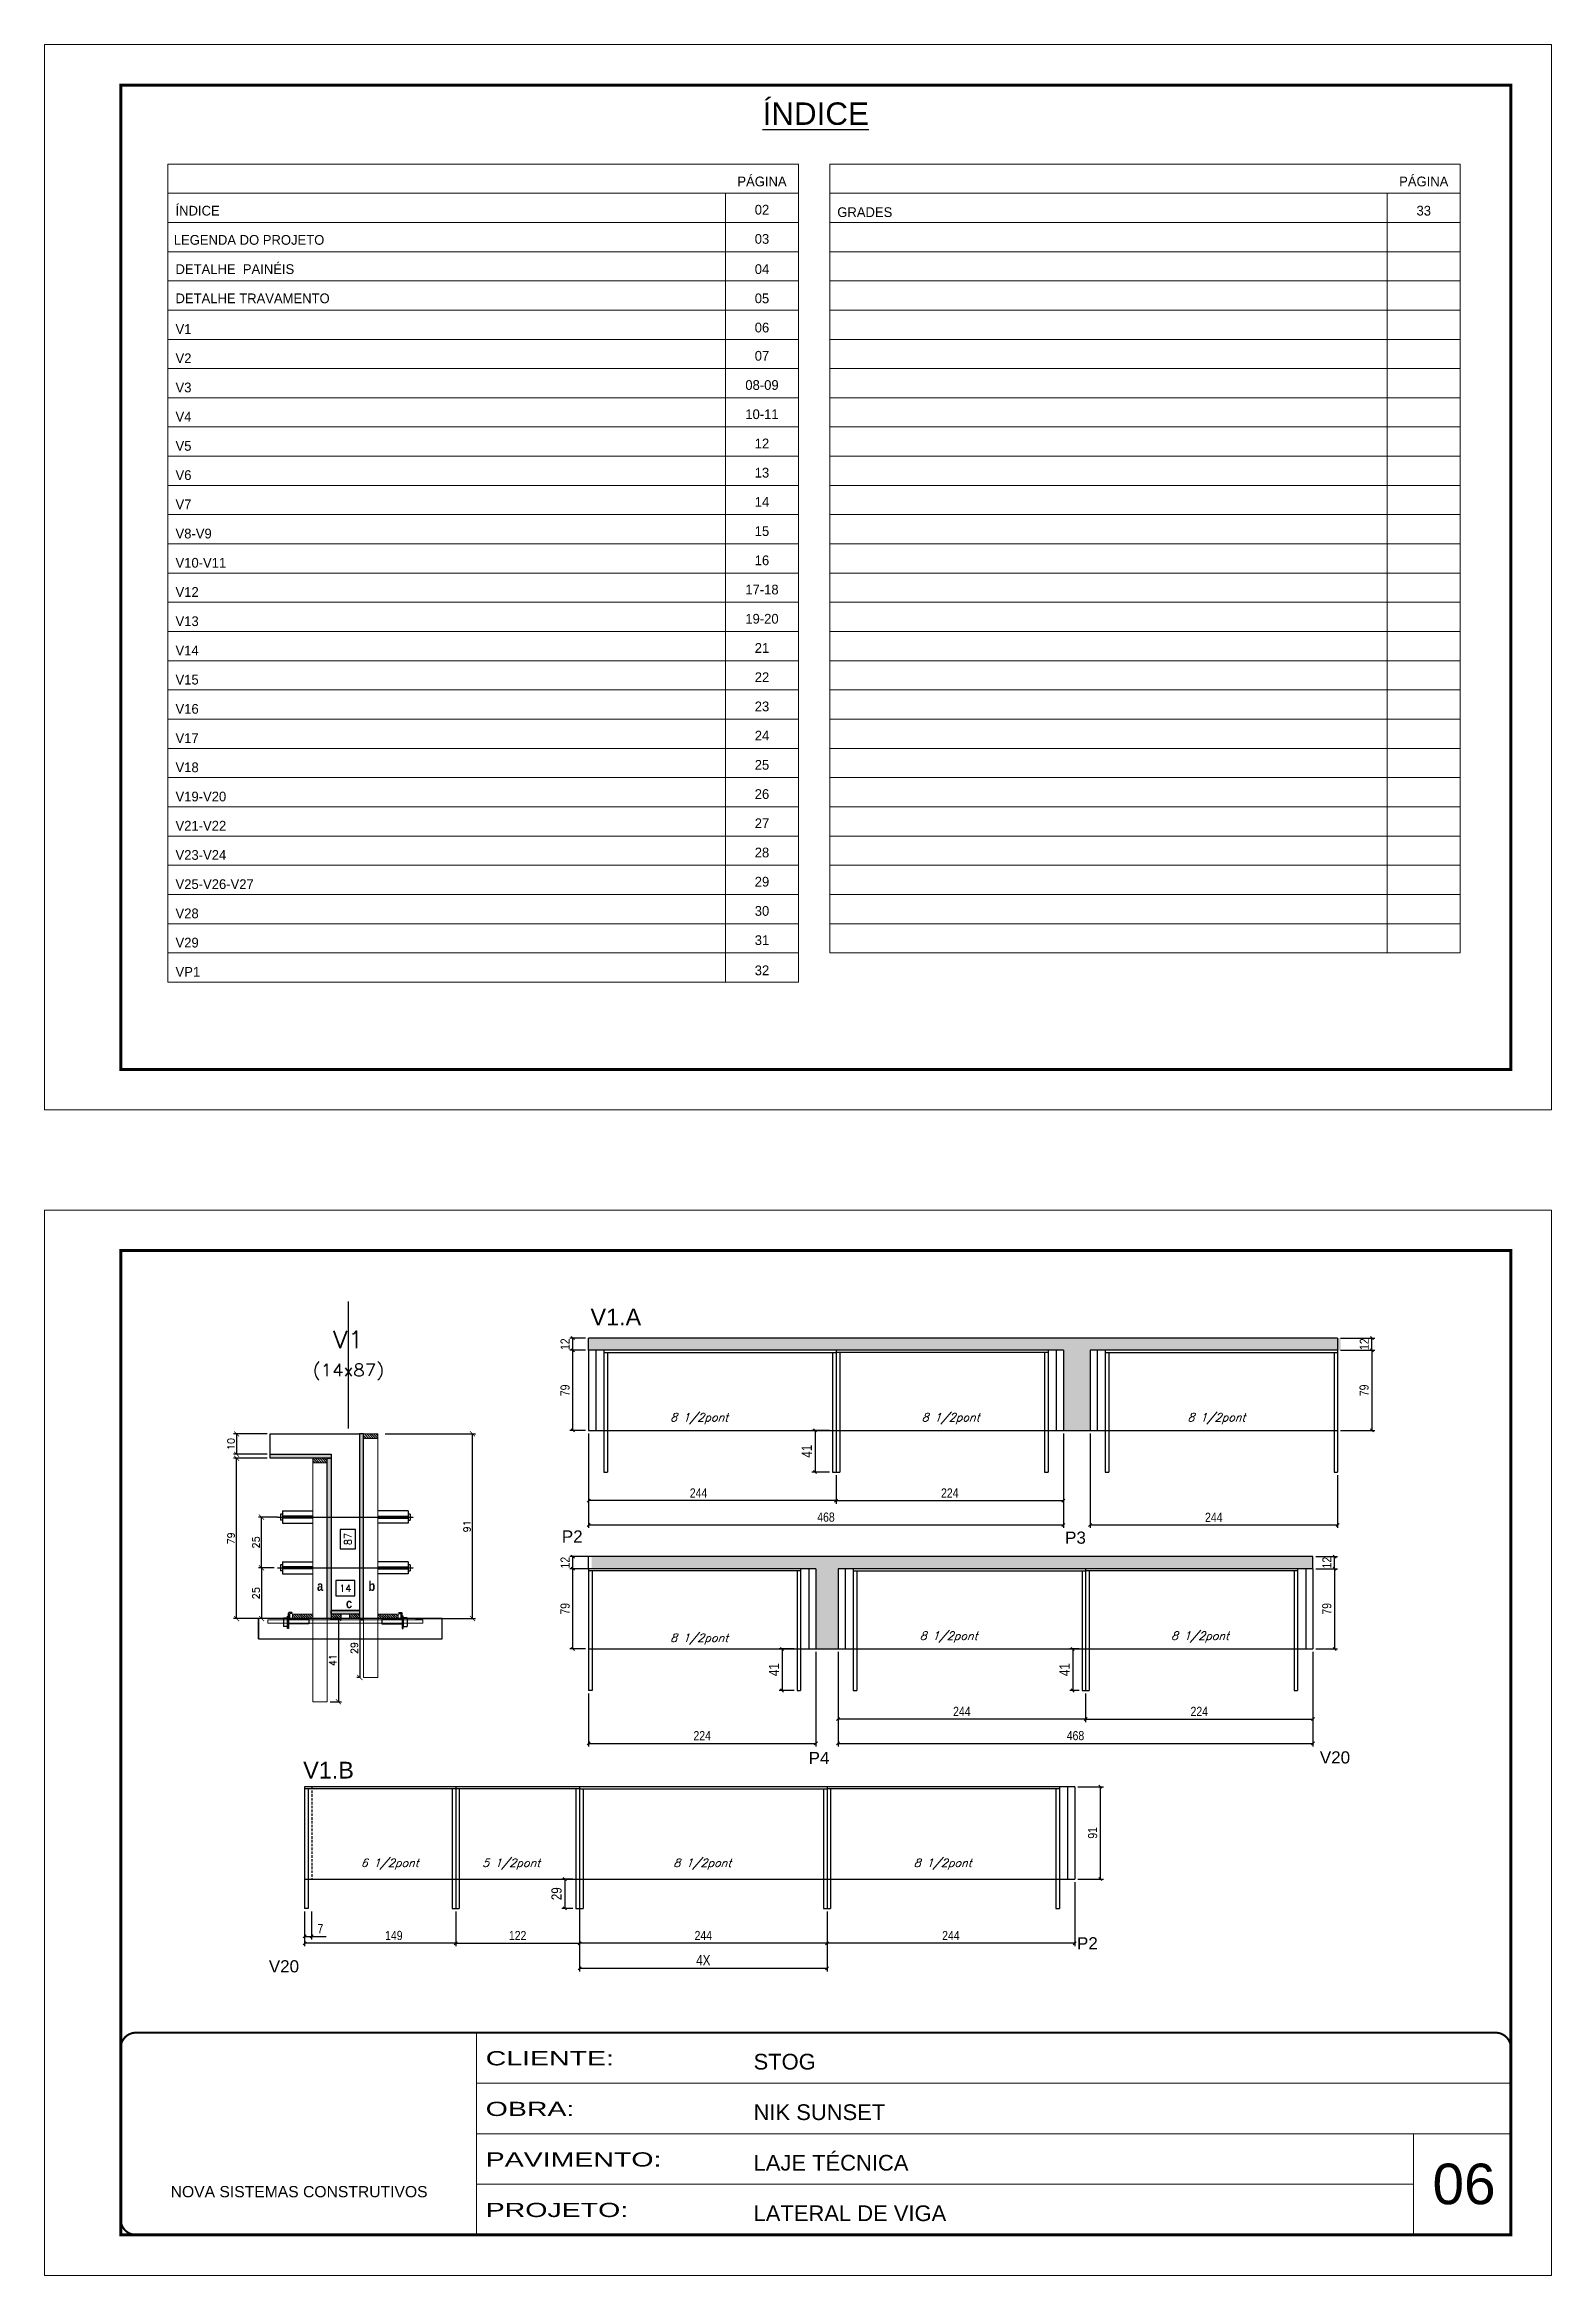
# Model space of a CAD drawing. Extents: x -10448 to -1189, y -11772 to 17235.
# Drawn here: x -8850 to -7365, y 14646 to 16844 of the extents above; entities that cross this region are included whole.
import ezdxf
from ezdxf.enums import TextEntityAlignment as Align

# ---------------------------------------------------------------- set-up
doc = ezdxf.new("R2010")
doc.units = 0
for name, pattern in [('CONTINUO', [0]), ('DASHED', [0.75, 0.5, -0.25]), ('HIDDEN', [0.375, 0.25, -0.125])]:
    doc.linetypes.add(name, pattern=pattern)
for name, color, linetype in [('5', 5, 'Continuous'), ('barrote', 251, 'Continuous'), ('COTA', 241, 'Continuous'), ('Cota Seção (2x)', 4, 'Continuous'), ('detalhes', 4, 'Continuous'), ('NOMENCLATURA', 7, 'Continuous'), ('Painéis', 200, 'Continuous'), ('presilha', 1, 'Continuous'), ('SARR_2.2x7', 40, 'Continuous'), ('SARR_3.5x7', 81, 'Continuous'), ('TENSOR', 3, 'Continuous'), ('texto', 7, 'Continuous'), ('Texto de Titulo', 7, 'Continuous'), ('Texto Qtd Sarr', 242, 'Continuous')]:
    doc.layers.add(name, color=color, linetype=linetype)
for name, color, linetype, lineweight in [('CARIMBO', 255, 'Continuous', 9), ('CONCRETO', 251, 'Continuous', 25), ('Folhas', 255, 'Continuous', 9), ('Hachura', 251, 'Continuous', 9), ('Madeira', 126, 'Continuous', 18), ('SARRAFO DE PRESSAO', 251, 'DASHED', 9), ('SCO-___-LAJ', 2, 'Continuous', 0), ('Texto Seção', 7, 'Continuous', 15)]:
    doc.layers.add(name, color=color, linetype=linetype, lineweight=lineweight)
doc.styles.add('ARIAL', font='arial.ttf')
doc.styles.add('COTA TECNICA', font='techl___.ttf', dxfattribs={"height": 10})
doc.styles.add('COTA TECNICA-50', font='techl___.ttf', dxfattribs={"height": 9})
doc.styles.add('Romans', font='romans.shx')
doc.styles.get("Standard").update_dxf_attribs({"font": 'arial.ttf'})
doc.styles.add('TECNICA', font='techb___.ttf', dxfattribs={"height": 10})
doc.styles.add('Tecnologia', font='')
doc.styles.get('Tecnologia').set_extended_font_data('Forgotten Futurist')
doc.dimstyles.new('COTA PAINEL-50', dxfattribs={"dimtxt": 9, "dimasz": 3, "dimexe": 3, "dimexo": 3, "dimgap": 3, "dimtad": 1, "dimdec": 1, "dimzin": 12, "dimdsep": 46, "dimtxsty": 'COTA TECNICA-50', "dimblk1": 'OBLIQUE', "dimblk2": 'OBLIQUE', "dimsah": 1, "dimcen": 0.9, "dimclrd": 4, "dimclre": 4, "dimclrt": 240, "dimadec": 1, "dimazin": 3, "dimtfac": 1, "dimtdec": 1, "dimtmove": 0, "dimatfit": 3, "dimfxl": 1, "dimtolj": 1, "dimtzin": 12, "dimarcsym": 0})
doc.dimstyles.new('Cota Seção (2x)', dxfattribs={"dimtxt": 7, "dimasz": 5, "dimexe": 3, "dimexo": 3, "dimgap": 2, "dimtad": 3, "dimdec": 1, "dimlfac": 0.5, "dimzin": 12, "dimdsep": 46, "dimtxsty": 'Romans', "dimblk": 'ARCHTICK', "dimcen": 0, "dimclrd": 4, "dimclre": 4, "dimclrt": 1, "dimadec": 1, "dimazin": 3, "dimtfac": 1, "dimtdec": 1, "dimtmove": 0, "dimatfit": 3, "dimldrblk": 'OBLIQUE', "dimfxl": 1, "dimtolj": 1, "dimtzin": 12, "dimarcsym": 0})
doc.dimstyles.new('Cota Seção interna', dxfattribs={"dimtxt": 7, "dimasz": 6, "dimexe": 0.18, "dimexo": 2, "dimgap": -4, "dimtad": 3, "dimdec": 1, "dimlfac": 0.5, "dimzin": 12, "dimdsep": 46, "dimtxsty": 'Romans', "dimblk": 'ARCHTICK', "dimcen": 0.09, "dimse1": 1, "dimse2": 1, "dimsd1": 1, "dimsd2": 1, "dimclrd": 180, "dimclre": 5, "dimclrt": 1, "dimadec": 0, "dimazin": 3, "dimtfac": 1, "dimtdec": 1, "dimtofl": 0, "dimtmove": 0, "dimatfit": 3, "dimldrblk": 'ARCHTICK', "dimfxl": 1, "dimtolj": 1, "dimtzin": 0, "dimarcsym": 0})
doc.dimstyles.new('PAINEL', dxfattribs={"dimtxt": 10, "dimasz": 3, "dimexe": 3, "dimexo": 3, "dimgap": 3, "dimtad": 1, "dimdec": 1, "dimzin": 12, "dimdsep": 46, "dimtxsty": 'COTA TECNICA', "dimblk1": 'OBLIQUE', "dimblk2": 'OBLIQUE', "dimsah": 1, "dimcen": 0.9, "dimclrd": 4, "dimclre": 4, "dimclrt": 240, "dimadec": 1, "dimazin": 3, "dimtfac": 1, "dimtdec": 1, "dimtmove": 0, "dimatfit": 3, "dimfxl": 1, "dimtolj": 1, "dimtzin": 12, "dimarcsym": 0})
pattern_1 = [(315, (14355.2247, 7063.3318), (1.12253202, 1.12253202), [])]

msp = doc.modelspace()

# ---------------------------------------------------------------- texts
at = {"color": 0, "linetype": 'Continuous', "ltscale": 5, "style": 'ARIAL'}
msp.add_text('%%UÍNDICE', height=22.118, dxfattribs=at).set_placement((-8089.78, 16765.15), align=Align.CENTER)
at = {"layer": '5', "linetype": 'Continuous'}
for s, p in [('P2', (-8340.03, 15367.9)), ('P3', (-7844.06, 15366.75)), ('P4', (-8096.83, 15149.61)), ('V20', (-7592.99, 15150.17)), ('P2', (-7832.3, 14966.97)), ('V20', (-8628.82, 14944.29))]:
    msp.add_text(s, height=12, rotation=0.00004, dxfattribs=at).set_placement(p)
at = {"layer": 'CARIMBO', "style": 'Tecnologia'}
for s, p in [('PÁGINA', (-8142.78, 16704.55)), ('PÁGINA', (-7490.57, 16704.55)), ('02', (-8142.78, 16676.72)), ('33', (-7490.57, 16675.75)), ('03', (-8142.78, 16647.92)), ('04', (-8142.78, 16618.16)), ('05', (-8142.78, 16589.36)), ('06', (-8142.78, 16560.57)), ('07', (-8142.78, 16532.74)), ('08-09', (-8142.78, 16503.94)), ('10-11', (-8142.78, 16475.15)), ('12', (-8142.78, 16446.35)), ('13', (-8142.78, 16417.55)), ('14', (-8142.78, 16388.76)), ('15', (-8142.78, 16359.96)), ('16', (-8142.78, 16331.16)), ('17-18', (-8142.78, 16302.37)), ('19-20', (-8142.78, 16273.57)), ('21', (-8142.78, 16244.78)), ('22', (-8142.78, 16215.98)), ('23', (-8142.78, 16187.18)), ('24', (-8142.78, 16158.39)), ('25', (-8142.78, 16129.59)), ('26', (-8142.78, 16100.79)), ('27', (-8142.78, 16072)), ('28', (-8142.78, 16043.2)), ('29', (-8142.78, 16014.41)), ('30', (-8142.78, 15985.61)), ('31', (-8142.78, 15956.81)), ('32', (-8142.78, 15927.05))]:
    msp.add_text(s, height=9.599, dxfattribs=at).set_placement(p, align=Align.CENTER)
at = {"layer": 'CARIMBO'}
for s, height, style, p in [('ÍNDICE', 9.599, 'Tecnologia', (-8720.76, 16675.75)), ('GRADES', 9.599, 'Tecnologia', (-8068.55, 16674.31)), ('LEGENDA DO PROJETO', 9.5987, 'Tecnologia', (-8722.47, 16646.96)), ('DETALHE  PAINÉIS', 9.5987, 'Tecnologia', (-8720.76, 16618.16)), ('DETALHE TRAVAMENTO', 9.5987, 'Tecnologia', (-8720.76, 16589.36)), ('V1', 9.599, 'Tecnologia', (-8720.76, 16559.12)), ('V2', 9.599, 'Tecnologia', (-8720.76, 16530.33)), ('V3', 9.599, 'Tecnologia', (-8720.76, 16501.53)), ('V4', 9.599, 'Tecnologia', (-8720.76, 16472.74)), ('V5', 9.599, 'Tecnologia', (-8720.76, 16443.94)), ('V6', 9.599, 'Tecnologia', (-8720.76, 16415.14)), ('V7', 9.599, 'Tecnologia', (-8720.76, 16386.35)), ('V8-V9', 9.599, 'Tecnologia', (-8720.76, 16357.55)), ('V10-V11', 9.599, 'Tecnologia', (-8720.76, 16328.75)), ('V12', 9.599, 'Tecnologia', (-8720.76, 16299.96)), ('V13', 9.599, 'Tecnologia', (-8720.76, 16271.16)), ('V14', 9.599, 'Tecnologia', (-8720.76, 16242.37)), ('V15', 9.599, 'Tecnologia', (-8720.76, 16213.57)), ('V16', 9.599, 'Tecnologia', (-8720.76, 16184.77)), ('V17', 9.599, 'Tecnologia', (-8720.76, 16155.98)), ('V18', 9.599, 'Tecnologia', (-8720.76, 16127.18)), ('V19-V20', 9.599, 'Tecnologia', (-8720.76, 16098.38)), ('V21-V22', 9.599, 'Tecnologia', (-8720.76, 16069.59)), ('V23-V24', 9.599, 'Tecnologia', (-8720.76, 16040.79)), ('V25-V26-V27', 9.5987, 'Tecnologia', (-8720.76, 16012)), ('V28', 9.599, 'Tecnologia', (-8720.76, 15983.2)), ('V29', 9.599, 'Tecnologia', (-8720.76, 15954.4)), ('VP1 ', 9.599, 'Tecnologia', (-8720.76, 15925.61)), ('06', 40, 'ARIAL', (-7481.92, 14715.8))]:
    msp.add_text(s, height=height, dxfattribs=dict(at, style=style)).set_placement(p)
at = {"layer": 'detalhes', "style": 'TECNICA'}
for s, p in [('a', (-8581.33, 15320.31)), ('b', (-8530.68, 15320.3)), ('c', (-8552.8, 15303.21))]:
    msp.add_text(s, height=9.6, dxfattribs=at).set_placement(p)
at = {"layer": 'NOMENCLATURA', "linetype": 'Continuous'}
for s, p in [('V1.A', (-8311.8, 15581.94)), ('V1.B', (-8594.96, 15135.36))]:
    msp.add_text(s, height=16.5, dxfattribs=at).set_placement(p)
at = {"layer": 'texto', "color": 2, "char_height": 8, "attachment_point": 5, "style": 'Romans'}
for s, insert in [('{\\Q19;\\C256;8 1/2pont}', (-8204.66, 15490.03)), ('{\\Q19;\\C256;8 1/2pont}', (-7956.86, 15490.03)), ('{\\Q19;\\C256;8 1/2pont}', (-7694.82, 15490.03)), ('{\\Q19;\\C256;8 1/2pont}', (-7958.82, 15274.78)), ('{\\Q19;\\C256;8 1/2pont}', (-7711.02, 15274.78)), ('{\\Q19;\\C256;8 1/2pont}', (-8204.66, 15272.77)), ('{\\Q19;\\C256;6 1/2pont}', (-8509.65, 15051)), ('{\\Q19;\\C256;5 1/2pont}', (-8389.95, 15051)), ('{\\Q19;\\C256;8 1/2pont}', (-8201.56, 15051)), ('{\\Q19;\\C256;8 1/2pont}', (-7964.65, 15051))]:
    msp.add_mtext(s, dxfattribs=dict(at, insert=insert))

# ---------------------------------------------------------------- blocks, each defined once
blk = doc.blocks.new('9999999999')
at = {"color": 30, "linetype": 'CONTINUO'}
for p, q in [((98564.6, 34230.2), (98564.6, 34429.4)), ((98564.6, 34379.6), (99584, 34379.6)), ((98564.6, 34329.8), (99488, 34329.8)), ((99584, 34329.8), (99488, 34329.8)), ((99488, 34329.8), (99488, 34230.2)), ((98564.6, 34280), (99488, 34280))]:
    blk.add_line(p, q, dxfattribs=at)
at = {"color": 30, "linetype": 'CONTINUO', "const_width": 2}
blk.add_lwpolyline([(99584, 34230.2), (99584, 34414.4, 0.414214), (99569, 34429.4), (98229, 34429.4, 0.414214), (98214, 34414.4), (98214, 34245.2, 0.414214), (98229, 34230.2), (99584, 34230.2)], format="xyb", dxfattribs=at)
at = {"layer": 'Folhas'}
blk.add_lwpolyline([(98139, 34190.2), (99624, 34190.2), (99624, 35240.2), (98139, 35240.2)], close=True, dxfattribs=at)
at = {"layer": 'Folhas', "color": 30, "const_width": 3}
blk.add_lwpolyline([(98214, 34230.2), (99584, 34230.2), (99584, 35200.2), (98214, 35200.2)], close=True, dxfattribs=at)
at = {"color": 7, "linetype": 'Continuous', "ltscale": 5, "style": 'ARIAL'}
for s, height, p in [('STOG', 15.48, (98837.7, 34393.1)), ('NIK SUNSET', 15.48, (98837.7, 34343.3)), ('LAJE TÉCNICA', 15.483, (98837.7, 34293.5)), ('NOVA SISTEMAS CONSTRUTIVOS', 11.059, (98263.2, 34267.2)), ('LATERAL DE VIGA', 15.483, (98837.7, 34243.7))]:
    blk.add_text(s, height=height, dxfattribs=at).set_placement(p)
at = {"layer": 'Folhas', "color": 7, "style": 'Tecnologia', "width": 1.5}
for s, p in [('CLIENTE:', (98573.7, 34397.2)), ('OBRA:', (98573.7, 34347.3)), ('PAVIMENTO:', (98573.7, 34297.5)), ('PROJETO:', (98573.7, 34247.7))]:
    blk.add_text(s, height=14, dxfattribs=at).set_placement(p)
blk = doc.blocks.new('_ArchTick')
at = {"color": 0, "linetype": 'ByBlock', "const_width": 0.15}
blk.add_lwpolyline([(-0.5, -0.5), (0.5, 0.5)], dxfattribs=at)
blk = doc.blocks.new('*D13')
at = {"layer": 'COTA', "color": 4, "lineweight": -2, "transparency": 16777216}
for p, q in [((-8630.4, 15451), (-8663.6, 15451)), ((-8660.6, 15293), (-8660.6, 15451)), ((-8612.8, 15293), (-8663.6, 15293))]:
    blk.add_line(p, q, dxfattribs=at)
at = {"layer": 'Defpoints', "color": 0, "transparency": 16777216}
for p in [(-8660.6, 15451), (-8627.4, 15451), (-8609.8, 15293)]:
    blk.add_point(p, dxfattribs=at)
at = {"layer": 'COTA', "color": 4, "lineweight": -2, "transparency": 16777216, "xscale": 5, "yscale": 5, "zscale": 5}
for p, rotation in [((-8660.6, 15451), 90), ((-8660.6, 15293), 270)]:
    blk.add_blockref('_ArchTick', p, dxfattribs=dict(at, rotation=rotation))
at = {"layer": 'COTA', "color": 1, "transparency": 16777216, "insert": (-8666.1, 15372), "char_height": 7, "attachment_point": 5, "rotation": 90, "style": 'Romans'}
blk.add_mtext('\\A1;79', dxfattribs=at)
blk = doc.blocks.new('_Oblique')
at = {"color": 0, "linetype": 'ByBlock', "lineweight": -2}
blk.add_line((-0.5, -0.5), (0.5, 0.5), dxfattribs=at)
blk = doc.blocks.new('*D14')
at = {"layer": 'COTA', "color": 4, "lineweight": -2, "transparency": 16777216}
for p, q in [((-8630.4, 15475), (-8663.6, 15475)), ((-8660.6, 15475), (-8660.6, 15455)), ((-8630.4, 15455), (-8663.6, 15455))]:
    blk.add_line(p, q, dxfattribs=at)
at = {"layer": 'Defpoints', "color": 0, "transparency": 16777216}
for p in [(-8627.4, 15475), (-8660.6, 15455), (-8627.4, 15455)]:
    blk.add_point(p, dxfattribs=at)
at = {"layer": 'COTA', "color": 4, "lineweight": -2, "transparency": 16777216, "xscale": 5, "yscale": 5, "zscale": 5}
for p, rotation in [((-8660.6, 15475), 90), ((-8660.6, 15455), 270)]:
    blk.add_blockref('_ArchTick', p, dxfattribs=dict(at, rotation=rotation))
at = {"layer": 'COTA', "color": 1, "transparency": 16777216, "insert": (-8666.1, 15465), "char_height": 7, "attachment_point": 5, "rotation": 90, "style": 'Romans'}
blk.add_mtext('\\A1;10', dxfattribs=at)
blk = doc.blocks.new('*D15')
at = {"layer": 'COTA', "color": 4, "lineweight": -2, "transparency": 16777216}
for p, q in [((-8514, 15475), (-8425.1, 15475)), ((-8428.1, 15293), (-8428.1, 15475)), ((-8484.4, 15293), (-8425.1, 15293))]:
    blk.add_line(p, q, dxfattribs=at)
at = {"layer": 'Defpoints', "color": 0, "transparency": 16777216}
for p in [(-8517, 15475), (-8428.1, 15475), (-8487.4, 15293)]:
    blk.add_point(p, dxfattribs=at)
at = {"layer": 'COTA', "color": 4, "lineweight": -2, "transparency": 16777216, "xscale": 5, "yscale": 5, "zscale": 5}
for p, rotation in [((-8428.1, 15475), 90), ((-8428.1, 15293), 270)]:
    blk.add_blockref('_ArchTick', p, dxfattribs=dict(at, rotation=rotation))
at = {"layer": 'COTA', "color": 1, "transparency": 16777216, "insert": (-8433.6, 15384), "char_height": 7, "attachment_point": 5, "rotation": 90, "style": 'Romans'}
blk.add_mtext('\\A1;91', dxfattribs=at)
blk = doc.blocks.new('*D16')
at = {"layer": 'Cota Seção (2x)', "color": 180, "lineweight": -2, "transparency": 16777216}
for p, q in [((-8543.4, 15380.9), (-8558.4, 15380.9)), ((-8558.4, 15380.9), (-8558.4, 15361.6)), ((-8543.4, 15361.6), (-8543.4, 15380.9)), ((-8558.4, 15361.6), (-8543.4, 15361.6))]:
    blk.add_line(p, q, dxfattribs=at)
at = {"layer": 'Defpoints', "color": 0, "transparency": 16777216}
for p in [(-8539.4, 15475), (-8539.4, 15475), (-8539.4, 15301)]:
    blk.add_point(p, dxfattribs=at)
at = {"layer": 'Cota Seção (2x)', "color": 1, "transparency": 16777216, "insert": (-8550.9, 15371.3), "char_height": 7, "attachment_point": 5, "rotation": 90, "style": 'Romans'}
blk.add_mtext('\\A1;87', dxfattribs=at)
blk = doc.blocks.new('PRESILHA METÁLICA 1')
at = {"layer": 'presilha'}
for p, q in [((0, 13), (6, 13)), ((0, 13), (0, 0)), ((6, 0), (0, 0)), ((6, 15.5), (7.5, 15.5)), ((6, -2.5), (6, 15.5)), ((6, 13), (6, 0)), ((7.5, 10.6), (7.5, 19.9)), ((7.5, 15.5), (7.5, -2.5)), ((37.5, 4.1), (7.5, 4.1)), ((12, 21), (8.6, 21)), ((9, 11.6), (9, 18.9)), ((12, 19.5), (9.6, 19.5)), ((37.5, 11), (9.6, 11)), ((12, 21), (12, 19.5)), ((37.5, 11), (37.5, 4.1)), ((7.5, -2.5), (6, -2.5))]:
    blk.add_line(p, q, dxfattribs=at)
for centre, radius, start, end in [((8.6, 19.9), 1.14, 90, 180), ((9.6, 18.9), 0.57, 90, 180), ((9.6, 11.6), 0.57, 180, 270)]:
    blk.add_arc(centre, radius, start, end, dxfattribs=at)
blk = doc.blocks.new('titulo1')
at = {"layer": 'Defpoints', "color": 252, "linetype": 'HIDDEN', "ltscale": 2}
blk.add_line((0, 0), (0, 125), dxfattribs=at)
at = {"layer": 'Defpoints', "style": 'Romans', "oblique": 15}
blk.add_attdef('FOLHA', text='', height=10, dxfattribs=at).set_placement((0, 15.6), align=Align.MIDDLE_CENTER)
at = {"layer": 'Texto Qtd Sarr', "color": 3, "style": 'Romans', "oblique": 15}
for tag, height, p in [('TITULO', 17, (0, 71.4)), ('SEÇÃO', 12, (0, 41.5))]:
    blk.add_attdef(tag, text='', height=height, dxfattribs=at).set_placement(p, align=Align.MIDDLE_CENTER)
blk = doc.blocks.new('*D29')
at = {"layer": 'Cota Seção (2x)', "color": 180, "lineweight": -2, "transparency": 16777216}
for p, q in [((-8544.1, 15330.4), (-8562.7, 15330.4)), ((-8562.7, 15330.4), (-8562.7, 15315.4)), ((-8544.1, 15315.4), (-8544.1, 15330.4)), ((-8562.7, 15315.4), (-8544.1, 15315.4))]:
    blk.add_line(p, q, dxfattribs=at)
at = {"layer": 'Defpoints', "color": 0, "transparency": 16777216}
for p in [(-8539.4, 15311.4), (-8567.4, 15301), (-8539.4, 15301)]:
    blk.add_point(p, dxfattribs=at)
at = {"layer": 'Cota Seção (2x)', "color": 1, "transparency": 16777216, "insert": (-8553.4, 15322.9), "char_height": 7, "attachment_point": 5, "style": 'Romans'}
blk.add_mtext('\\A1;14', dxfattribs=at)
blk = doc.blocks.new('*D17')
at = {"layer": 'COTA', "color": 4, "linetype": 'ByBlock', "lineweight": -2, "transparency": 16777216}
for p, q in [((-7845.7, 15475.4), (-7845.7, 15406.2)), ((-8069.7, 15434.4), (-8069.7, 15406.2)), ((-8069.7, 15409.2), (-7845.7, 15409.2))]:
    blk.add_line(p, q, dxfattribs=at)
at = {"layer": 'Defpoints', "color": 0, "linetype": 'ByBlock', "transparency": 16777216}
for p in [(-7845.7, 15478.4), (-8069.7, 15437.4), (-7845.7, 15409.2)]:
    blk.add_point(p, dxfattribs=at)
at = {"layer": 'COTA', "color": 4, "linetype": 'ByBlock', "lineweight": -2, "transparency": 16777216, "xscale": 3, "yscale": 3, "zscale": 3, "rotation": 180}
blk.add_blockref('_Oblique', (-8069.7, 15409.2), dxfattribs=at)
at = {"layer": 'COTA', "color": 4, "linetype": 'ByBlock', "lineweight": -2, "transparency": 16777216, "xscale": 3, "yscale": 3, "zscale": 3}
blk.add_blockref('_Oblique', (-7845.7, 15409.2), dxfattribs=at)
at = {"layer": 'COTA', "color": 240, "linetype": 'ByBlock', "transparency": 16777216, "insert": (-7957.7, 15416.8), "char_height": 9, "attachment_point": 5, "style": 'COTA TECNICA-50'}
blk.add_mtext('\\A1;224', dxfattribs=at)
blk = doc.blocks.new('*D18')
at = {"layer": 'COTA', "color": 4, "linetype": 'ByBlock', "lineweight": -2, "transparency": 16777216}
for p, q in [((-8313.7, 15475.4), (-8313.7, 15406.2)), ((-8069.7, 15434.4), (-8069.7, 15406.2)), ((-8069.7, 15409.2), (-8313.7, 15409.2))]:
    blk.add_line(p, q, dxfattribs=at)
at = {"layer": 'Defpoints', "color": 0, "linetype": 'ByBlock', "transparency": 16777216}
for p in [(-8313.7, 15478.4), (-8069.7, 15437.4), (-8313.7, 15409.2)]:
    blk.add_point(p, dxfattribs=at)
at = {"layer": 'COTA', "color": 4, "linetype": 'ByBlock', "lineweight": -2, "transparency": 16777216, "xscale": 3, "yscale": 3, "zscale": 3, "rotation": 180}
blk.add_blockref('_Oblique', (-8313.7, 15409.2), dxfattribs=at)
at = {"layer": 'COTA', "color": 4, "linetype": 'ByBlock', "lineweight": -2, "transparency": 16777216, "xscale": 3, "yscale": 3, "zscale": 3}
blk.add_blockref('_Oblique', (-8069.7, 15409.2), dxfattribs=at)
at = {"layer": 'COTA', "color": 240, "linetype": 'ByBlock', "transparency": 16777216, "insert": (-8205.3, 15416.8), "char_height": 9, "attachment_point": 5, "style": 'COTA TECNICA-50'}
blk.add_mtext('\\A1;244', dxfattribs=at)
blk = doc.blocks.new('*D30')
at = {"layer": 'COTA', "color": 4, "linetype": 'ByBlock', "lineweight": -2, "transparency": 16777216}
for p, q in [((-8313.7, 15475.4), (-8313.7, 15382.3)), ((-7845.7, 15475.4), (-7845.7, 15382.3)), ((-8313.7, 15385.3), (-7845.7, 15385.3))]:
    blk.add_line(p, q, dxfattribs=at)
at = {"layer": 'Defpoints', "color": 0, "linetype": 'ByBlock', "transparency": 16777216}
for p in [(-8313.7, 15478.4), (-7845.7, 15478.4), (-7845.7, 15385.3)]:
    blk.add_point(p, dxfattribs=at)
at = {"layer": 'COTA', "color": 4, "linetype": 'ByBlock', "lineweight": -2, "transparency": 16777216, "xscale": 3, "yscale": 3, "zscale": 3, "rotation": 180}
blk.add_blockref('_Oblique', (-8313.7, 15385.3), dxfattribs=at)
at = {"layer": 'COTA', "color": 4, "linetype": 'ByBlock', "lineweight": -2, "transparency": 16777216, "xscale": 3, "yscale": 3, "zscale": 3}
blk.add_blockref('_Oblique', (-7845.7, 15385.3), dxfattribs=at)
at = {"layer": 'COTA', "color": 240, "linetype": 'ByBlock', "transparency": 16777216, "insert": (-8079.7, 15392.9), "char_height": 9, "attachment_point": 5, "style": 'COTA TECNICA-50'}
blk.add_mtext('\\A1;468', dxfattribs=at)
blk = doc.blocks.new('*D31')
at = {"layer": 'COTA', "color": 4, "linetype": 'ByBlock', "lineweight": -2, "transparency": 16777216}
for p, q in [((-7819.5, 15475.4), (-7819.5, 15382.3)), ((-7575.5, 15434.4), (-7575.5, 15382.3)), ((-7819.5, 15385.3), (-7575.5, 15385.3))]:
    blk.add_line(p, q, dxfattribs=at)
at = {"layer": 'Defpoints', "color": 0, "linetype": 'ByBlock', "transparency": 16777216}
for p in [(-7819.5, 15478.4), (-7575.5, 15437.4), (-7575.5, 15385.3)]:
    blk.add_point(p, dxfattribs=at)
at = {"layer": 'COTA', "color": 4, "linetype": 'ByBlock', "lineweight": -2, "transparency": 16777216, "xscale": 3, "yscale": 3, "zscale": 3, "rotation": 180}
blk.add_blockref('_Oblique', (-7819.5, 15385.3), dxfattribs=at)
at = {"layer": 'COTA', "color": 4, "linetype": 'ByBlock', "lineweight": -2, "transparency": 16777216, "xscale": 3, "yscale": 3, "zscale": 3}
blk.add_blockref('_Oblique', (-7575.5, 15385.3), dxfattribs=at)
at = {"layer": 'COTA', "color": 240, "linetype": 'ByBlock', "transparency": 16777216, "insert": (-7697.5, 15392.8), "char_height": 9, "attachment_point": 5, "style": 'COTA TECNICA-50'}
blk.add_mtext('\\A1;244', dxfattribs=at)
blk = doc.blocks.new('*D32')
at = {"layer": 'COTA', "color": 4, "linetype": 'ByBlock', "lineweight": -2, "transparency": 16777216}
for p, q in [((-8089.7, 15260.1), (-8089.7, 15167)), ((-8313.7, 15219.1), (-8313.7, 15167)), ((-8313.7, 15170), (-8089.7, 15170))]:
    blk.add_line(p, q, dxfattribs=at)
at = {"layer": 'Defpoints', "color": 0, "linetype": 'ByBlock', "transparency": 16777216}
for p in [(-8089.7, 15263.1), (-8313.7, 15222.1), (-8089.7, 15170)]:
    blk.add_point(p, dxfattribs=at)
at = {"layer": 'COTA', "color": 4, "linetype": 'ByBlock', "lineweight": -2, "transparency": 16777216, "xscale": 3, "yscale": 3, "zscale": 3, "rotation": 180}
blk.add_blockref('_Oblique', (-8313.7, 15170), dxfattribs=at)
at = {"layer": 'COTA', "color": 4, "linetype": 'ByBlock', "lineweight": -2, "transparency": 16777216, "xscale": 3, "yscale": 3, "zscale": 3}
blk.add_blockref('_Oblique', (-8089.7, 15170), dxfattribs=at)
at = {"layer": 'COTA', "color": 240, "linetype": 'ByBlock', "transparency": 16777216, "insert": (-8201.7, 15177.6), "char_height": 9, "attachment_point": 5, "style": 'COTA TECNICA-50'}
blk.add_mtext('\\A1;224', dxfattribs=at)
blk = doc.blocks.new('*D19')
at = {"layer": 'COTA', "color": 4, "linetype": 'ByBlock', "lineweight": -2, "transparency": 16777216}
for p, q in [((-8067.8, 15260.1), (-8067.8, 15190.9)), ((-7823.8, 15219.1), (-7823.8, 15190.9)), ((-7823.8, 15193.9), (-8067.8, 15193.9))]:
    blk.add_line(p, q, dxfattribs=at)
at = {"layer": 'Defpoints', "color": 0, "linetype": 'ByBlock', "transparency": 16777216}
for p in [(-8067.8, 15263.1), (-7823.8, 15222.1), (-8067.8, 15193.9)]:
    blk.add_point(p, dxfattribs=at)
at = {"layer": 'COTA', "color": 4, "linetype": 'ByBlock', "lineweight": -2, "transparency": 16777216, "xscale": 3, "yscale": 3, "zscale": 3, "rotation": 180}
blk.add_blockref('_Oblique', (-8067.8, 15193.9), dxfattribs=at)
at = {"layer": 'COTA', "color": 4, "linetype": 'ByBlock', "lineweight": -2, "transparency": 16777216, "xscale": 3, "yscale": 3, "zscale": 3}
blk.add_blockref('_Oblique', (-7823.8, 15193.9), dxfattribs=at)
at = {"layer": 'COTA', "color": 240, "linetype": 'ByBlock', "transparency": 16777216, "insert": (-7945.8, 15201.5), "char_height": 9, "attachment_point": 5, "style": 'COTA TECNICA-50'}
blk.add_mtext('\\A1;244', dxfattribs=at)
blk = doc.blocks.new('*D33')
at = {"layer": 'COTA', "color": 4, "linetype": 'ByBlock', "lineweight": -2, "transparency": 16777216}
for p, q in [((-8067.8, 15260.1), (-8067.8, 15167)), ((-7599.8, 15260.1), (-7599.8, 15167)), ((-8067.8, 15170), (-7599.8, 15170))]:
    blk.add_line(p, q, dxfattribs=at)
at = {"layer": 'Defpoints', "color": 0, "linetype": 'ByBlock', "transparency": 16777216}
for p in [(-8067.8, 15263.1), (-7599.8, 15263.1), (-7599.8, 15170)]:
    blk.add_point(p, dxfattribs=at)
at = {"layer": 'COTA', "color": 4, "linetype": 'ByBlock', "lineweight": -2, "transparency": 16777216, "xscale": 3, "yscale": 3, "zscale": 3, "rotation": 180}
blk.add_blockref('_Oblique', (-8067.8, 15170), dxfattribs=at)
at = {"layer": 'COTA', "color": 4, "linetype": 'ByBlock', "lineweight": -2, "transparency": 16777216, "xscale": 3, "yscale": 3, "zscale": 3}
blk.add_blockref('_Oblique', (-7599.8, 15170), dxfattribs=at)
at = {"layer": 'COTA', "color": 240, "linetype": 'ByBlock', "transparency": 16777216, "insert": (-7833.8, 15177.6), "char_height": 9, "attachment_point": 5, "style": 'COTA TECNICA-50'}
blk.add_mtext('\\A1;468', dxfattribs=at)
blk = doc.blocks.new('*D20')
at = {"layer": 'COTA', "color": 4, "linetype": 'ByBlock', "lineweight": -2, "transparency": 16777216}
for p, q in [((-8313.5, 15342.1), (-8332.2, 15342.1)), ((-8329.2, 15263.1), (-8329.2, 15342.1)), ((-8316.7, 15263.1), (-8332.2, 15263.1))]:
    blk.add_line(p, q, dxfattribs=at)
at = {"layer": 'Defpoints', "color": 0, "linetype": 'ByBlock', "transparency": 16777216}
for p in [(-8329.2, 15342.1), (-8310.5, 15342.1), (-8313.7, 15263.1)]:
    blk.add_point(p, dxfattribs=at)
at = {"layer": 'COTA', "color": 4, "linetype": 'ByBlock', "lineweight": -2, "transparency": 16777216, "xscale": 3, "yscale": 3, "zscale": 3}
for p, rotation in [((-8329.2, 15342.1), 90), ((-8329.2, 15263.1), 270)]:
    blk.add_blockref('_Oblique', p, dxfattribs=dict(at, rotation=rotation))
at = {"layer": 'COTA', "color": 240, "linetype": 'ByBlock', "transparency": 16777216, "insert": (-8336.8, 15302.6), "char_height": 9, "attachment_point": 5, "rotation": 90, "style": 'COTA TECNICA-50'}
blk.add_mtext('\\A1;79', dxfattribs=at)
blk = doc.blocks.new('*D21')
at = {"layer": 'COTA', "color": 4, "linetype": 'ByBlock', "lineweight": -2, "transparency": 16777216}
for p, q in [((-8313.5, 15354.1), (-8332.2, 15354.1)), ((-8329.2, 15342.1), (-8329.2, 15354.1)), ((-8313.5, 15342.1), (-8332.2, 15342.1))]:
    blk.add_line(p, q, dxfattribs=at)
at = {"layer": 'Defpoints', "color": 0, "linetype": 'ByBlock', "transparency": 16777216}
for p in [(-8329.2, 15354.1), (-8310.5, 15354.1), (-8310.5, 15342.1)]:
    blk.add_point(p, dxfattribs=at)
at = {"layer": 'COTA', "color": 4, "linetype": 'ByBlock', "lineweight": -2, "transparency": 16777216, "xscale": 3, "yscale": 3, "zscale": 3}
for p, rotation in [((-8329.2, 15354.1), 90), ((-8329.2, 15342.1), 270)]:
    blk.add_blockref('_Oblique', p, dxfattribs=dict(at, rotation=rotation))
at = {"layer": 'COTA', "color": 240, "linetype": 'ByBlock', "transparency": 16777216, "insert": (-8336.8, 15348.1), "char_height": 9, "attachment_point": 5, "rotation": 90, "style": 'COTA TECNICA-50'}
blk.add_mtext('\\A1;12', dxfattribs=at)
blk = doc.blocks.new('*D22')
at = {"layer": 'COTA', "color": 4, "linetype": 'ByBlock', "lineweight": -2, "transparency": 16777216}
for p, q in [((-7599.8, 15260.1), (-7599.8, 15190.9)), ((-7823.8, 15219.1), (-7823.8, 15190.9)), ((-7823.8, 15193.9), (-7599.8, 15193.9))]:
    blk.add_line(p, q, dxfattribs=at)
at = {"layer": 'Defpoints', "color": 0, "linetype": 'ByBlock', "transparency": 16777216}
for p in [(-7599.8, 15263.1), (-7823.8, 15222.1), (-7599.8, 15193.9)]:
    blk.add_point(p, dxfattribs=at)
at = {"layer": 'COTA', "color": 4, "linetype": 'ByBlock', "lineweight": -2, "transparency": 16777216, "xscale": 3, "yscale": 3, "zscale": 3, "rotation": 180}
blk.add_blockref('_Oblique', (-7823.8, 15193.9), dxfattribs=at)
at = {"layer": 'COTA', "color": 4, "linetype": 'ByBlock', "lineweight": -2, "transparency": 16777216, "xscale": 3, "yscale": 3, "zscale": 3}
blk.add_blockref('_Oblique', (-7599.8, 15193.9), dxfattribs=at)
at = {"layer": 'COTA', "color": 240, "linetype": 'ByBlock', "transparency": 16777216, "insert": (-7711.8, 15201.5), "char_height": 9, "attachment_point": 5, "style": 'COTA TECNICA-50'}
blk.add_mtext('\\A1;224', dxfattribs=at)
blk = doc.blocks.new('*D34')
at = {"layer": 'COTA', "color": 4, "linetype": 'ByBlock', "lineweight": -2, "transparency": 16777216}
for p, q in [((-7596.8, 15342.1), (-7575.5, 15342.1)), ((-7578.5, 15342.1), (-7578.5, 15263.1)), ((-7596.8, 15263.1), (-7575.5, 15263.1))]:
    blk.add_line(p, q, dxfattribs=at)
at = {"layer": 'Defpoints', "color": 0, "linetype": 'ByBlock', "transparency": 16777216}
for p in [(-7599.8, 15342.1), (-7599.8, 15263.1), (-7578.5, 15263.1)]:
    blk.add_point(p, dxfattribs=at)
at = {"layer": 'COTA', "color": 4, "linetype": 'ByBlock', "lineweight": -2, "transparency": 16777216, "xscale": 3, "yscale": 3, "zscale": 3}
for p, rotation in [((-7578.5, 15342.1), 90), ((-7578.5, 15263.1), 270)]:
    blk.add_blockref('_Oblique', p, dxfattribs=dict(at, rotation=rotation))
at = {"layer": 'COTA', "color": 240, "linetype": 'ByBlock', "transparency": 16777216, "insert": (-7586.1, 15302.6), "char_height": 9, "attachment_point": 5, "rotation": 90, "style": 'COTA TECNICA-50'}
blk.add_mtext('\\A1;79', dxfattribs=at)
blk = doc.blocks.new('*D35')
at = {"layer": 'COTA', "color": 4, "linetype": 'ByBlock', "lineweight": -2, "transparency": 16777216}
for p, q in [((-7572.5, 15557.4), (-7538.7, 15557.4)), ((-7541.7, 15557.4), (-7541.7, 15478.4)), ((-7572.5, 15478.4), (-7538.7, 15478.4))]:
    blk.add_line(p, q, dxfattribs=at)
at = {"layer": 'Defpoints', "color": 0, "linetype": 'ByBlock', "transparency": 16777216}
for p in [(-7575.5, 15557.4), (-7575.5, 15478.4), (-7541.7, 15478.4)]:
    blk.add_point(p, dxfattribs=at)
at = {"layer": 'COTA', "color": 4, "linetype": 'ByBlock', "lineweight": -2, "transparency": 16777216, "xscale": 3, "yscale": 3, "zscale": 3}
for p, rotation in [((-7541.7, 15557.4), 90), ((-7541.7, 15478.4), 270)]:
    blk.add_blockref('_Oblique', p, dxfattribs=dict(at, rotation=rotation))
at = {"layer": 'COTA', "color": 240, "linetype": 'ByBlock', "transparency": 16777216, "insert": (-7549.3, 15517.9), "char_height": 9, "attachment_point": 5, "rotation": 90, "style": 'COTA TECNICA-50'}
blk.add_mtext('\\A1;79', dxfattribs=at)
blk = doc.blocks.new('*D23')
at = {"layer": 'COTA', "color": 4, "linetype": 'ByBlock', "lineweight": -2, "transparency": 16777216}
for p, q in [((-8316.7, 15557.4), (-8332.2, 15557.4)), ((-8329.2, 15478.4), (-8329.2, 15557.4)), ((-8316.7, 15478.4), (-8332.2, 15478.4))]:
    blk.add_line(p, q, dxfattribs=at)
at = {"layer": 'Defpoints', "color": 0, "linetype": 'ByBlock', "transparency": 16777216}
for p in [(-8329.2, 15557.4), (-8313.7, 15557.4), (-8313.7, 15478.4)]:
    blk.add_point(p, dxfattribs=at)
at = {"layer": 'COTA', "color": 4, "linetype": 'ByBlock', "lineweight": -2, "transparency": 16777216, "xscale": 3, "yscale": 3, "zscale": 3}
for p, rotation in [((-8329.2, 15557.4), 90), ((-8329.2, 15478.4), 270)]:
    blk.add_blockref('_Oblique', p, dxfattribs=dict(at, rotation=rotation))
at = {"layer": 'COTA', "color": 240, "linetype": 'ByBlock', "transparency": 16777216, "insert": (-8336.8, 15517.9), "char_height": 9, "attachment_point": 5, "rotation": 90, "style": 'COTA TECNICA-50'}
blk.add_mtext('\\A1;79', dxfattribs=at)
blk = doc.blocks.new('*D24')
at = {"layer": 'COTA', "color": 4, "linetype": 'ByBlock', "lineweight": -2, "transparency": 16777216}
for p, q in [((-8316.7, 15569.4), (-8332.2, 15569.4)), ((-8329.2, 15557.4), (-8329.2, 15569.4)), ((-8316.7, 15557.4), (-8332.2, 15557.4))]:
    blk.add_line(p, q, dxfattribs=at)
at = {"layer": 'Defpoints', "color": 0, "linetype": 'ByBlock', "transparency": 16777216}
for p in [(-8329.2, 15569.4), (-8313.7, 15569.4), (-8313.7, 15557.4)]:
    blk.add_point(p, dxfattribs=at)
at = {"layer": 'COTA', "color": 4, "linetype": 'ByBlock', "lineweight": -2, "transparency": 16777216, "xscale": 3, "yscale": 3, "zscale": 3}
for p, rotation in [((-8329.2, 15569.4), 90), ((-8329.2, 15557.4), 270)]:
    blk.add_blockref('_Oblique', p, dxfattribs=dict(at, rotation=rotation))
at = {"layer": 'COTA', "color": 240, "linetype": 'ByBlock', "transparency": 16777216, "insert": (-8336.8, 15563.4), "char_height": 9, "attachment_point": 5, "rotation": 90, "style": 'COTA TECNICA-50'}
blk.add_mtext('\\A1;12', dxfattribs=at)
blk = doc.blocks.new('*D25')
at = {"layer": 'COTA', "color": 4, "linetype": 'ByBlock', "lineweight": -2, "transparency": 16777216}
for p, q in [((-8444.6, 15004.3), (-8444.6, 14970)), ((-8322.6, 15004.3), (-8322.6, 14970)), ((-8444.6, 14973), (-8322.6, 14973))]:
    blk.add_line(p, q, dxfattribs=at)
at = {"layer": 'Defpoints', "color": 0, "linetype": 'ByBlock', "transparency": 16777216}
for p in [(-8444.6, 15007.3), (-8322.6, 15007.3), (-8322.6, 14973)]:
    blk.add_point(p, dxfattribs=at)
at = {"layer": 'COTA', "color": 4, "linetype": 'ByBlock', "lineweight": -2, "transparency": 16777216, "xscale": 3, "yscale": 3, "zscale": 3, "rotation": 180}
blk.add_blockref('_Oblique', (-8444.6, 14973), dxfattribs=at)
at = {"layer": 'COTA', "color": 4, "linetype": 'ByBlock', "lineweight": -2, "transparency": 16777216, "xscale": 3, "yscale": 3, "zscale": 3}
blk.add_blockref('_Oblique', (-8322.6, 14973), dxfattribs=at)
at = {"layer": 'COTA', "color": 240, "linetype": 'ByBlock', "transparency": 16777216, "insert": (-8383.6, 14980.6), "char_height": 9, "attachment_point": 5, "style": 'COTA TECNICA-50'}
blk.add_mtext('\\A1;122', dxfattribs=at)
blk = doc.blocks.new('*D26')
at = {"layer": 'COTA', "color": 4, "linetype": 'ByBlock', "lineweight": -2, "transparency": 16777216}
for p, q in [((-8593.6, 15004.3), (-8593.6, 14970)), ((-8444.6, 15004.3), (-8444.6, 14970)), ((-8444.6, 14973), (-8593.6, 14973))]:
    blk.add_line(p, q, dxfattribs=at)
at = {"layer": 'Defpoints', "color": 0, "linetype": 'ByBlock', "transparency": 16777216}
for p in [(-8593.6, 15007.3), (-8444.6, 15007.3), (-8593.6, 14973)]:
    blk.add_point(p, dxfattribs=at)
at = {"layer": 'COTA', "color": 4, "linetype": 'ByBlock', "lineweight": -2, "transparency": 16777216, "xscale": 3, "yscale": 3, "zscale": 3, "rotation": 180}
blk.add_blockref('_Oblique', (-8593.6, 14973), dxfattribs=at)
at = {"layer": 'COTA', "color": 4, "linetype": 'ByBlock', "lineweight": -2, "transparency": 16777216, "xscale": 3, "yscale": 3, "zscale": 3}
blk.add_blockref('_Oblique', (-8444.6, 14973), dxfattribs=at)
at = {"layer": 'COTA', "color": 240, "linetype": 'ByBlock', "transparency": 16777216, "insert": (-8505.6, 14980.6), "char_height": 9, "attachment_point": 5, "style": 'COTA TECNICA-50'}
blk.add_mtext('\\A1;149', dxfattribs=at)
blk = doc.blocks.new('*D27')
at = {"layer": 'COTA', "color": 4, "linetype": 'ByBlock', "lineweight": -2, "transparency": 16777216}
for p, q in [((-8322.6, 15004.3), (-8322.6, 14970)), ((-8078.6, 15004.3), (-8078.6, 14970)), ((-8078.6, 14973), (-8322.6, 14973))]:
    blk.add_line(p, q, dxfattribs=at)
at = {"layer": 'Defpoints', "color": 0, "linetype": 'ByBlock', "transparency": 16777216}
for p in [(-8322.6, 15007.3), (-8078.6, 15007.3), (-8322.6, 14973)]:
    blk.add_point(p, dxfattribs=at)
at = {"layer": 'COTA', "color": 4, "linetype": 'ByBlock', "lineweight": -2, "transparency": 16777216, "xscale": 3, "yscale": 3, "zscale": 3, "rotation": 180}
blk.add_blockref('_Oblique', (-8322.6, 14973), dxfattribs=at)
at = {"layer": 'COTA', "color": 4, "linetype": 'ByBlock', "lineweight": -2, "transparency": 16777216, "xscale": 3, "yscale": 3, "zscale": 3}
blk.add_blockref('_Oblique', (-8078.6, 14973), dxfattribs=at)
at = {"layer": 'COTA', "color": 240, "linetype": 'ByBlock', "transparency": 16777216, "insert": (-8200.6, 14980.6), "char_height": 9, "attachment_point": 5, "style": 'COTA TECNICA-50'}
blk.add_mtext('\\A1;244', dxfattribs=at)
blk = doc.blocks.new('*D28')
at = {"layer": 'COTA', "color": 4, "linetype": 'ByBlock', "lineweight": -2, "transparency": 16777216}
for p, q in [((-7834.6, 15033.3), (-7834.6, 14970)), ((-8078.6, 15004.3), (-8078.6, 14970)), ((-7834.6, 14973), (-8078.6, 14973))]:
    blk.add_line(p, q, dxfattribs=at)
at = {"layer": 'Defpoints', "color": 0, "linetype": 'ByBlock', "transparency": 16777216}
for p in [(-7834.6, 15036.3), (-8078.6, 15007.3), (-8078.6, 14973)]:
    blk.add_point(p, dxfattribs=at)
at = {"layer": 'COTA', "color": 4, "linetype": 'ByBlock', "lineweight": -2, "transparency": 16777216, "xscale": 3, "yscale": 3, "zscale": 3, "rotation": 180}
blk.add_blockref('_Oblique', (-8078.6, 14973), dxfattribs=at)
at = {"layer": 'COTA', "color": 4, "linetype": 'ByBlock', "lineweight": -2, "transparency": 16777216, "xscale": 3, "yscale": 3, "zscale": 3}
blk.add_blockref('_Oblique', (-7834.6, 14973), dxfattribs=at)
at = {"layer": 'COTA', "color": 240, "linetype": 'ByBlock', "transparency": 16777216, "insert": (-7956.6, 14980.6), "char_height": 9, "attachment_point": 5, "style": 'COTA TECNICA-50'}
blk.add_mtext('\\A1;244', dxfattribs=at)
blk = doc.blocks.new('*D36')
at = {"layer": 'COTA', "color": 4, "linetype": 'ByBlock', "lineweight": -2, "transparency": 16777216}
for p, q in [((-7831.6, 15127.3), (-7806.3, 15127.3)), ((-7809.3, 15036.3), (-7809.3, 15127.3)), ((-7831.6, 15036.3), (-7806.3, 15036.3))]:
    blk.add_line(p, q, dxfattribs=at)
at = {"layer": 'Defpoints', "color": 0, "linetype": 'ByBlock', "transparency": 16777216}
for p in [(-7834.6, 15127.3), (-7809.3, 15127.3), (-7834.6, 15036.3)]:
    blk.add_point(p, dxfattribs=at)
at = {"layer": 'COTA', "color": 4, "linetype": 'ByBlock', "lineweight": -2, "transparency": 16777216, "xscale": 3, "yscale": 3, "zscale": 3}
for p, rotation in [((-7809.3, 15127.3), 90), ((-7809.3, 15036.3), 270)]:
    blk.add_blockref('_Oblique', p, dxfattribs=dict(at, rotation=rotation))
at = {"layer": 'COTA', "color": 240, "linetype": 'ByBlock', "transparency": 16777216, "insert": (-7816.9, 15081.8), "char_height": 9, "attachment_point": 5, "rotation": 90, "style": 'COTA TECNICA-50'}
blk.add_mtext('\\A1;91', dxfattribs=at)
blk = doc.blocks.new('*D37')
at = {"layer": 'COTA', "color": 4, "linetype": 'ByBlock', "lineweight": -2, "transparency": 16777216}
for p, q in [((-7572.5, 15569.4), (-7538.7, 15569.4)), ((-7541.7, 15557.4), (-7541.7, 15569.4)), ((-7572.5, 15557.4), (-7538.7, 15557.4))]:
    blk.add_line(p, q, dxfattribs=at)
at = {"layer": 'Defpoints', "color": 0, "linetype": 'ByBlock', "transparency": 16777216}
for p in [(-7575.5, 15569.4), (-7541.7, 15569.4), (-7575.5, 15557.4)]:
    blk.add_point(p, dxfattribs=at)
at = {"layer": 'COTA', "color": 4, "linetype": 'ByBlock', "lineweight": -2, "transparency": 16777216, "xscale": 3, "yscale": 3, "zscale": 3}
for p, rotation in [((-7541.7, 15569.4), 90), ((-7541.7, 15557.4), 270)]:
    blk.add_blockref('_Oblique', p, dxfattribs=dict(at, rotation=rotation))
at = {"layer": 'COTA', "color": 240, "linetype": 'ByBlock', "transparency": 16777216, "insert": (-7549.2, 15563.4), "char_height": 9, "attachment_point": 5, "rotation": 90, "style": 'COTA TECNICA-50'}
blk.add_mtext('\\A1;12', dxfattribs=at)
blk = doc.blocks.new('*D38')
at = {"layer": 'COTA', "color": 4, "linetype": 'ByBlock', "lineweight": -2, "transparency": 16777216}
for p, q in [((-7596.8, 15354.1), (-7575.5, 15354.1)), ((-7578.5, 15342.1), (-7578.5, 15354.1)), ((-7596.8, 15342.1), (-7575.5, 15342.1))]:
    blk.add_line(p, q, dxfattribs=at)
at = {"layer": 'Defpoints', "color": 0, "linetype": 'ByBlock', "transparency": 16777216}
for p in [(-7599.8, 15354.1), (-7578.5, 15354.1), (-7599.8, 15342.1)]:
    blk.add_point(p, dxfattribs=at)
at = {"layer": 'COTA', "color": 4, "linetype": 'ByBlock', "lineweight": -2, "transparency": 16777216, "xscale": 3, "yscale": 3, "zscale": 3}
for p, rotation in [((-7578.5, 15354.1), 90), ((-7578.5, 15342.1), 270)]:
    blk.add_blockref('_Oblique', p, dxfattribs=dict(at, rotation=rotation))
at = {"layer": 'COTA', "color": 240, "linetype": 'ByBlock', "transparency": 16777216, "insert": (-7586, 15348.1), "char_height": 9, "attachment_point": 5, "rotation": 90, "style": 'COTA TECNICA-50'}
blk.add_mtext('\\A1;12', dxfattribs=at)
blk = doc.blocks.new('*D39')
at = {"layer": 'COTA', "color": 4, "linetype": 'ByBlock', "lineweight": -2, "transparency": 16777216}
for p, q in [((-8593.6, 15004.3), (-8593.6, 14976.8)), ((-8586.6, 15004.3), (-8586.6, 14976.8)), ((-8593.6, 14979.8), (-8586.6, 14979.8)), ((-8586.6, 14979.8), (-8572.4, 14979.8))]:
    blk.add_line(p, q, dxfattribs=at)
at = {"layer": 'Defpoints', "color": 0, "linetype": 'ByBlock', "transparency": 16777216}
for p in [(-8593.6, 15007.3), (-8586.6, 15007.3), (-8586.6, 14979.8)]:
    blk.add_point(p, dxfattribs=at)
at = {"layer": 'COTA', "color": 4, "linetype": 'ByBlock', "lineweight": -2, "transparency": 16777216, "xscale": 3, "yscale": 3, "zscale": 3, "rotation": 180}
blk.add_blockref('_Oblique', (-8593.6, 14979.8), dxfattribs=at)
at = {"layer": 'COTA', "color": 4, "linetype": 'ByBlock', "lineweight": -2, "transparency": 16777216, "xscale": 3, "yscale": 3, "zscale": 3}
blk.add_blockref('_Oblique', (-8586.6, 14979.8), dxfattribs=at)
at = {"layer": 'COTA', "color": 240, "linetype": 'ByBlock', "transparency": 16777216, "insert": (-8578, 14987.4), "char_height": 9, "attachment_point": 5, "style": 'COTA TECNICA-50'}
blk.add_mtext('\\A1;7', dxfattribs=at)
blk = doc.blocks.new('*D40')
at = {"layer": 'COTA', "color": 4, "lineweight": -2, "transparency": 16777216}
for p, q in [((-8623.4, 15343), (-8639, 15343)), ((-8636, 15343), (-8636, 15293)), ((-8608.4, 15293), (-8639, 15293))]:
    blk.add_line(p, q, dxfattribs=at)
at = {"layer": 'Defpoints', "color": 0, "transparency": 16777216}
for p in [(-8620.4, 15343), (-8636, 15293), (-8605.4, 15293)]:
    blk.add_point(p, dxfattribs=at)
at = {"layer": 'COTA', "color": 4, "lineweight": -2, "transparency": 16777216, "xscale": 5, "yscale": 5, "zscale": 5}
for p, rotation in [((-8636, 15343), 90), ((-8636, 15293), 270)]:
    blk.add_blockref('_ArchTick', p, dxfattribs=dict(at, rotation=rotation))
at = {"layer": 'COTA', "color": 1, "transparency": 16777216, "insert": (-8641.5, 15318), "char_height": 7, "attachment_point": 5, "rotation": 90, "style": 'Romans'}
blk.add_mtext('\\A1;25', dxfattribs=at)
blk = doc.blocks.new('*D41')
at = {"layer": 'COTA', "color": 4, "lineweight": -2, "transparency": 16777216}
for p, q in [((-8620.4, 15393), (-8639, 15393)), ((-8636, 15343), (-8636, 15393)), ((-8623.4, 15343), (-8639, 15343))]:
    blk.add_line(p, q, dxfattribs=at)
at = {"layer": 'Defpoints', "color": 0, "transparency": 16777216}
for p in [(-8636, 15393), (-8617.4, 15393), (-8620.4, 15343)]:
    blk.add_point(p, dxfattribs=at)
at = {"layer": 'COTA', "color": 4, "lineweight": -2, "transparency": 16777216, "xscale": 5, "yscale": 5, "zscale": 5}
for p, rotation in [((-8636, 15393), 90), ((-8636, 15343), 270)]:
    blk.add_blockref('_ArchTick', p, dxfattribs=dict(at, rotation=rotation))
at = {"layer": 'COTA', "color": 1, "transparency": 16777216, "insert": (-8641.5, 15368), "char_height": 7, "attachment_point": 5, "rotation": 90, "style": 'Romans'}
blk.add_mtext('\\A1;25', dxfattribs=at)
blk = doc.blocks.new('*D42')
at = {"layer": 'COTA', "color": 4, "lineweight": -2, "transparency": 16777216}
for p, q in [((-8322.6, 15033.3), (-8322.6, 14945.3)), ((-8078.6, 15004.3), (-8078.6, 14945.3)), ((-8322.6, 14948.3), (-8078.6, 14948.3))]:
    blk.add_line(p, q, dxfattribs=at)
at = {"layer": 'Defpoints', "color": 0, "transparency": 16777216}
for p in [(-8322.6, 15036.3), (-8078.6, 15007.3), (-8078.6, 14948.3)]:
    blk.add_point(p, dxfattribs=at)
at = {"layer": 'COTA', "color": 4, "lineweight": -2, "transparency": 16777216, "xscale": 3, "yscale": 3, "zscale": 3, "rotation": 180}
blk.add_blockref('_Oblique', (-8322.6, 14948.3), dxfattribs=at)
at = {"layer": 'COTA', "color": 4, "lineweight": -2, "transparency": 16777216, "xscale": 3, "yscale": 3, "zscale": 3}
blk.add_blockref('_Oblique', (-8078.6, 14948.3), dxfattribs=at)
at = {"layer": 'COTA', "color": 240, "transparency": 16777216, "insert": (-8200.6, 14956.3), "char_height": 10, "attachment_point": 5, "style": 'COTA TECNICA'}
blk.add_mtext('\\A1;4X', dxfattribs=at)
blk = doc.blocks.new('*D43')
at = {"layer": 'COTA', "color": 4, "lineweight": -2, "transparency": 16777216}
for p, q in [((-8076.2, 15478.4), (-8093.5, 15478.4)), ((-8090.5, 15478.4), (-8090.5, 15437.4)), ((-8076.2, 15437.4), (-8093.5, 15437.4))]:
    blk.add_line(p, q, dxfattribs=at)
at = {"layer": 'Defpoints', "color": 0, "transparency": 16777216}
for p in [(-8073.2, 15478.4), (-8090.5, 15437.4), (-8073.2, 15437.4)]:
    blk.add_point(p, dxfattribs=at)
at = {"layer": 'COTA', "color": 4, "lineweight": -2, "transparency": 16777216, "xscale": 3, "yscale": 3, "zscale": 3}
for p, rotation in [((-8090.5, 15478.4), 90), ((-8090.5, 15437.4), 270)]:
    blk.add_blockref('_Oblique', p, dxfattribs=dict(at, rotation=rotation))
at = {"layer": 'COTA', "color": 240, "transparency": 16777216, "insert": (-8098.6, 15457.9), "char_height": 10, "attachment_point": 5, "rotation": 90, "style": 'COTA TECNICA'}
blk.add_mtext('\\A1;41', dxfattribs=at)
blk = doc.blocks.new('*D44')
at = {"layer": 'COTA', "color": 4, "lineweight": -2, "transparency": 16777216}
for p, q in [((-8111.2, 15263.1), (-8126, 15263.1)), ((-8123, 15263.1), (-8123, 15222.1)), ((-8111.2, 15222.1), (-8126, 15222.1))]:
    blk.add_line(p, q, dxfattribs=at)
at = {"layer": 'Defpoints', "color": 0, "transparency": 16777216}
for p in [(-8108.2, 15263.1), (-8123, 15222.1), (-8108.2, 15222.1)]:
    blk.add_point(p, dxfattribs=at)
at = {"layer": 'COTA', "color": 4, "lineweight": -2, "transparency": 16777216, "xscale": 3, "yscale": 3, "zscale": 3}
for p, rotation in [((-8123, 15263.1), 90), ((-8123, 15222.1), 270)]:
    blk.add_blockref('_Oblique', p, dxfattribs=dict(at, rotation=rotation))
at = {"layer": 'COTA', "color": 240, "transparency": 16777216, "insert": (-8131, 15242.6), "char_height": 10, "attachment_point": 5, "rotation": 90, "style": 'COTA TECNICA'}
blk.add_mtext('\\A1;41', dxfattribs=at)
blk = doc.blocks.new('*D45')
at = {"layer": 'COTA', "color": 4, "lineweight": -2, "transparency": 16777216}
for p, q in [((-7830.3, 15263.1), (-7839.5, 15263.1)), ((-7836.5, 15263.1), (-7836.5, 15222.1)), ((-7830.3, 15222.1), (-7839.5, 15222.1))]:
    blk.add_line(p, q, dxfattribs=at)
at = {"layer": 'Defpoints', "color": 0, "transparency": 16777216}
for p in [(-7827.3, 15263.1), (-7836.5, 15222.1), (-7827.3, 15222.1)]:
    blk.add_point(p, dxfattribs=at)
at = {"layer": 'COTA', "color": 4, "lineweight": -2, "transparency": 16777216, "xscale": 3, "yscale": 3, "zscale": 3}
for p, rotation in [((-7836.5, 15263.1), 90), ((-7836.5, 15222.1), 270)]:
    blk.add_blockref('_Oblique', p, dxfattribs=dict(at, rotation=rotation))
at = {"layer": 'COTA', "color": 240, "transparency": 16777216, "insert": (-7844.6, 15242.6), "char_height": 10, "attachment_point": 5, "rotation": 90, "style": 'COTA TECNICA'}
blk.add_mtext('\\A1;41', dxfattribs=at)
blk = doc.blocks.new('*D46')
at = {"layer": 'COTA', "color": 4, "lineweight": -2, "transparency": 16777216}
for p, q in [((-8329.1, 15036.3), (-8340.1, 15036.3)), ((-8337.1, 15036.3), (-8337.1, 15007.3)), ((-8329.1, 15007.3), (-8340.1, 15007.3))]:
    blk.add_line(p, q, dxfattribs=at)
at = {"layer": 'Defpoints', "color": 0, "transparency": 16777216}
for p in [(-8326.1, 15036.3), (-8337.1, 15007.3), (-8326.1, 15007.3)]:
    blk.add_point(p, dxfattribs=at)
at = {"layer": 'COTA', "color": 4, "lineweight": -2, "transparency": 16777216, "xscale": 3, "yscale": 3, "zscale": 3}
for p, rotation in [((-8337.1, 15036.3), 90), ((-8337.1, 15007.3), 270)]:
    blk.add_blockref('_Oblique', p, dxfattribs=dict(at, rotation=rotation))
at = {"layer": 'COTA', "color": 240, "transparency": 16777216, "insert": (-8345.2, 15021.8), "char_height": 10, "attachment_point": 5, "rotation": 90, "style": 'COTA TECNICA'}
blk.add_mtext('\\A1;29', dxfattribs=at)
blk = doc.blocks.new('*D47')
at = {"layer": 'COTA', "color": 4, "lineweight": -2, "transparency": 16777216}
for p, q in [((-8568.4, 15293), (-8557.2, 15293)), ((-8560.2, 15293), (-8560.2, 15211)), ((-8568.4, 15211), (-8557.2, 15211))]:
    blk.add_line(p, q, dxfattribs=at)
at = {"layer": 'Defpoints', "color": 0, "transparency": 16777216}
for p in [(-8571.4, 15293), (-8571.4, 15211), (-8560.2, 15211)]:
    blk.add_point(p, dxfattribs=at)
at = {"layer": 'COTA', "color": 4, "lineweight": -2, "transparency": 16777216, "xscale": 5, "yscale": 5, "zscale": 5}
for p, rotation in [((-8560.2, 15293), 90), ((-8560.2, 15211), 270)]:
    blk.add_blockref('_ArchTick', p, dxfattribs=dict(at, rotation=rotation))
at = {"layer": 'COTA', "color": 1, "transparency": 16777216, "insert": (-8565.7, 15252), "char_height": 7, "attachment_point": 5, "rotation": 90, "style": 'Romans'}
blk.add_mtext('\\A1;41', dxfattribs=at)
blk = doc.blocks.new('*D48')
at = {"layer": 'COTA', "color": 4, "lineweight": -2, "transparency": 16777216}
for p, q in [((-8538.4, 15293), (-8542.1, 15293)), ((-8539.1, 15293), (-8539.1, 15235)), ((-8538.4, 15235), (-8542.1, 15235))]:
    blk.add_line(p, q, dxfattribs=at)
at = {"layer": 'Defpoints', "color": 0, "transparency": 16777216}
for p in [(-8535.4, 15293), (-8539.1, 15235), (-8535.4, 15235)]:
    blk.add_point(p, dxfattribs=at)
at = {"layer": 'COTA', "color": 4, "lineweight": -2, "transparency": 16777216, "xscale": 5, "yscale": 5, "zscale": 5}
for p, rotation in [((-8539.1, 15293), 90), ((-8539.1, 15235), 270)]:
    blk.add_blockref('_ArchTick', p, dxfattribs=dict(at, rotation=rotation))
at = {"layer": 'COTA', "color": 1, "transparency": 16777216, "insert": (-8544.6, 15264), "char_height": 7, "attachment_point": 5, "rotation": 90, "style": 'Romans'}
blk.add_mtext('\\A1;29', dxfattribs=at)

# ---------------------------------------------------------------- dimensions: what is measured, and where the dimension line sits
at = {"layer": 'COTA', "linetype": 'ByBlock'}
for base, p1, p2, picture, middle in [((-8329.22, 15569.37), (-8313.69, 15557.37), (-8313.69, 15569.37), '*D24', (-8329.22, 15563.37)), ((-7541.69, 15569.37), (-7575.49, 15557.37), (-7575.49, 15569.37), '*D37', (-7541.69, 15563.37)), ((-8329.22, 15354.12), (-8310.52, 15342.12), (-8310.52, 15354.12), '*D21', (-8329.22, 15348.12)), ((-7578.46, 15354.12), (-7599.85, 15342.12), (-7599.85, 15354.12), '*D38', (-7578.46, 15348.12))]:
    dim = msp.add_linear_dim(base=base, p1=p1, p2=p2, angle=90, dimstyle='COTA PAINEL-50', dxfattribs=at)
    dim.commit()
    dim.dimension.update_dxf_attribs({"geometry": picture, "text_midpoint": middle, "dimtype": 160})
for base, p1, p2, picture, middle in [((-8329.22, 15557.37), (-8313.69, 15478.37), (-8313.69, 15557.37), '*D23', (-8336.81, 15517.87)), ((-7541.69, 15478.37), (-7575.49, 15557.37), (-7575.49, 15478.37), '*D35', (-7549.29, 15517.87)), ((-8329.22, 15342.12), (-8313.69, 15263.12), (-8310.52, 15342.12), '*D20', (-8336.81, 15302.62)), ((-7578.46, 15263.12), (-7599.85, 15342.12), (-7599.85, 15263.12), '*D34', (-7586.06, 15302.62)), ((-7809.3, 15127.27), (-7834.59, 15036.27), (-7834.59, 15127.27), '*D36', (-7816.88, 15081.77))]:
    dim = msp.add_linear_dim(base=base, p1=p1, p2=p2, angle=90, dimstyle='COTA PAINEL-50', dxfattribs=at)
    dim.commit()
    dim.dimension.update_dxf_attribs({"geometry": picture, "text_midpoint": middle})
for base, p1, p2, picture, middle in [((-8313.69, 15409.2), (-8069.69, 15437.37), (-8313.69, 15478.37), '*D18', (-8205.28, 15409.2)), ((-8067.85, 15193.94), (-7823.85, 15222.12), (-8067.85, 15263.12), '*D19', (-7945.85, 15193.94)), ((-8078.59, 14973.02), (-7834.59, 15036.27), (-8078.59, 15007.27), '*D28', (-7956.59, 14973.02)), ((-8593.59, 14973.02), (-8444.59, 15007.27), (-8593.59, 15007.27), '*D26', (-8505.59, 14973.02)), ((-8322.59, 14973.02), (-8078.59, 15007.27), (-8322.59, 15007.27), '*D27', (-8200.59, 14973.02))]:
    dim = msp.add_linear_dim(base=base, p1=p1, p2=p2, dimstyle='COTA PAINEL-50', override={"dimarcsym": 1}, dxfattribs=at)
    dim.commit()
    dim.dimension.update_dxf_attribs({"geometry": picture, "text_midpoint": middle, "dimtype": 160})
for base, p1, p2, picture, middle in [((-7845.69, 15385.27), (-8313.69, 15478.37), (-7845.69, 15478.37), '*D30', (-8079.69, 15392.88)), ((-7845.69, 15409.2), (-8069.69, 15437.37), (-7845.69, 15478.37), '*D17', (-7957.69, 15416.76)), ((-7575.49, 15385.27), (-7819.49, 15478.37), (-7575.49, 15437.37), '*D31', (-7697.49, 15392.84)), ((-8089.69, 15170.02), (-8313.69, 15222.12), (-8089.69, 15263.12), '*D32', (-8201.69, 15177.59)), ((-7599.85, 15170.02), (-8067.85, 15263.12), (-7599.85, 15263.12), '*D33', (-7833.85, 15177.63)), ((-7599.85, 15193.94), (-7823.85, 15222.12), (-7599.85, 15263.12), '*D22', (-7711.85, 15201.51)), ((-8322.59, 14973.02), (-8444.59, 15007.27), (-8322.59, 15007.27), '*D25', (-8383.59, 14980.57))]:
    dim = msp.add_linear_dim(base=base, p1=p1, p2=p2, dimstyle='COTA PAINEL-50', override={"dimarcsym": 1}, dxfattribs=at)
    dim.commit()
    dim.dimension.update_dxf_attribs({"geometry": picture, "text_midpoint": middle})
at = {"layer": 'COTA'}
for base, p1, p2, dimstyle, picture, middle in [((-8090.5, 15437.37), (-8073.19, 15478.37), (-8073.19, 15437.37), 'PAINEL', '*D43', (-8098.57, 15457.87)), ((-8660.6, 15454.98), (-8627.4, 15474.98), (-8627.4, 15454.98), 'Cota Seção (2x)', '*D14', (-8666.1, 15464.98)), ((-8428.13, 15474.98), (-8487.4, 15292.98), (-8517, 15474.98), 'Cota Seção (2x)', '*D15', (-8433.63, 15383.98)), ((-8660.6, 15450.98), (-8609.8, 15292.98), (-8627.4, 15450.98), 'Cota Seção (2x)', '*D13', (-8666.1, 15371.98)), ((-8635.96, 15393.03), (-8620.4, 15343.03), (-8617.4, 15393.03), 'Cota Seção (2x)', '*D41', (-8641.46, 15368.03)), ((-8635.96, 15292.98), (-8620.4, 15343.03), (-8605.4, 15292.98), 'Cota Seção (2x)', '*D40', (-8641.46, 15318)), ((-8560.22, 15210.98), (-8571.4, 15292.98), (-8571.4, 15210.98), 'Cota Seção (2x)', '*D47', (-8565.72, 15251.98)), ((-8539.06, 15234.98), (-8535.4, 15292.98), (-8535.4, 15234.98), 'Cota Seção (2x)', '*D48', (-8544.56, 15263.98)), ((-8122.95, 15222.12), (-8108.19, 15263.12), (-8108.19, 15222.12), 'PAINEL', '*D44', (-8131.02, 15242.62)), ((-7836.5, 15222.12), (-7827.35, 15263.12), (-7827.35, 15222.12), 'PAINEL', '*D45', (-7844.58, 15242.62)), ((-8337.09, 15007.27), (-8326.09, 15036.27), (-8326.09, 15007.27), 'PAINEL', '*D46', (-8345.17, 15021.77))]:
    dim = msp.add_linear_dim(base=base, p1=p1, p2=p2, angle=90, dimstyle=dimstyle, dxfattribs=at)
    dim.commit()
    dim.dimension.update_dxf_attribs({"geometry": picture, "text_midpoint": middle})
dim = msp.add_linear_dim(base=(-8078.59, 14948.25), p1=(-8322.59, 15036.27), p2=(-8078.59, 15007.27), text='4X', dimstyle='PAINEL', dxfattribs=at)
dim.commit()
dim.dimension.update_dxf_attribs({"geometry": '*D42', "text_midpoint": (-8200.59, 14956.32)})
at = {"layer": 'COTA', "linetype": 'ByBlock'}
dim = msp.add_linear_dim(base=(-8586.59, 14979.8), p1=(-8593.59, 15007.27), p2=(-8586.59, 15007.27), dimstyle='COTA PAINEL-50', dxfattribs=at)
dim.commit()
dim.dimension.update_dxf_attribs({"geometry": '*D39', "text_midpoint": (-8578.01, 14987.37)})
at = {"layer": 'Cota Seção (2x)'}
dim = msp.add_linear_dim(base=(-8539.4, 15474.98), p1=(-8539.4, 15300.98), p2=(-8539.4, 15474.98), angle=90, dimstyle='Cota Seção interna', dxfattribs=at)
dim.commit()
dim.dimension.update_dxf_attribs({"geometry": '*D16', "text_midpoint": (-8539.4, 15371.25), "dimtype": 160})
dim = msp.add_linear_dim(base=(-8539.4, 15311.4), p1=(-8567.4, 15300.98), p2=(-8539.4, 15300.98), dimstyle='Cota Seção interna', dxfattribs=at)
dim.commit()
dim.dimension.update_dxf_attribs({"geometry": '*D29', "text_midpoint": (-8553.4, 15322.9)})

# ---------------------------------------------------------------- hatches: boundary and pattern name
at = {"layer": 'COTA', "linetype": 'ByBlock'}
h = msp.add_hatch(dxfattribs=at)
h.set_pattern_fill('AR-CONC', color=256, scale=0.03)
h.set_pattern_definition([(50, (-139455.7827, -9223.8767), (5.46554007, -0.47817257), [0.5715, -6.2865]), (355, (-139455.7827, -9223.8767), (-1.05730264, 5.73170536), [0.4572, -5.02921753]), (100.4514447, (-139455.327, -9223.9165), (4.40823741, 5.25353256), [0.48570026, -5.34270734]), (46.1842, (-139455.783, -9222.3527), (8.13237123, -1.26126984), [0.85725, -9.42975]), (96.6355576, (-139455.105, -9222.458), (7.122124, 7.42278374), [0.7285507, -8.01406824]), (351.184151, (-139455.783, -9222.353), (7.122124, 7.42278374), [0.685799, -7.54379196]), (21, (-139455.0207, -9222.7337), (4.54843174, -3.06795595), [0.5715, -6.2865]), (326, (-139455.0207, -9222.7337), (1.85406085, 5.52563898), [0.4572, -5.0292]), (71.451445, (-139454.6417, -9222.9893), (6.40249258, 2.45768307), [0.48570026, -5.34269813]), (37.5, (-139455.7827, -9223.8767), (0.092658098, 2.536651166), [0, -4.96824, 0, -5.1054, 0, -5.04825]), (7.5, (-139455.7827, -9223.8767), (2.004589875, 3.005417245), [0, -2.91084, 0, -4.85394, 0, -1.92405]), (327.5, (-139457.482, -9223.8767), (4.067717855, -0.17186232), [0, -1.905, 0, -5.9436, 0, -7.8867]), (317.5, (-139458.244, -9223.8767), (4.44387544, 0.76279473), [0, -2.4765, 0, -3.94716, 0, -5.6007])])
h.paths.add_polyline_path([(-7845.69, 15478.37), (-7819.49, 15478.37), (-7819.49, 15557.37), (-7572.49, 15557.37), (-7572.49, 15569.37), (-7819.49, 15569.37), (-7845.69, 15569.37), (-8313.69, 15569.37), (-8313.69, 15557.37), (-7845.69, 15557.37)])
h = msp.add_hatch(dxfattribs=at)
h.set_pattern_fill('AR-CONC', color=256, scale=0.03)
h.set_pattern_definition([(50, (3, 14.1286), (5.4655401, -0.4781726), [0.5715, -6.2865]), (355, (3, 14.1286), (-1.0573026, 5.7317054), [0.4572, -5.0292175]), (100.451445, (3.4555, 14.089), (4.4082374, 5.2535326), [0.4857003, -5.3427073]), (46.1842, (3, 15.6526), (8.1323712, -1.2612698), [0.85725, -9.42975]), (96.63556, (3.678, 15.5475), (7.122124, 7.4227837), [0.7285507, -8.0140682]), (351.18415, (3, 15.653), (7.122124, 7.4227837), [0.685799, -7.543792]), (21, (3.762, 15.2716), (4.5484317, -3.067956), [0.5715, -6.2865]), (326, (3.762, 15.2716), (1.8540609, 5.525639), [0.4572, -5.0292]), (71.451445, (4.141, 15.016), (6.4024926, 2.457683), [0.4857003, -5.3426981]), (37.5, (3, 14.1286), (0.0926581, 2.53665117), [0, -4.96824, 0, -5.1054, 0, -5.04825]), (7.5, (3, 14.1286), (2.00458988, 3.00541724), [0, -2.91084, 0, -4.85394, 0, -1.92405]), (327.5, (1.3007, 14.1286), (4.06771786, -0.17186232), [0, -1.905, 0, -5.9436, 0, -7.8867]), (317.5, (0.5387, 14.1286), (4.44387544, 0.7627947), [0, -2.4765, 0, -3.94716, 0, -5.6007])])
h.paths.add_polyline_path([(-8067.85, 15342.12), (-7784.35, 15342.12), (-7599.85, 15342.12), (-7599.85, 15354.12), (-7784.35, 15354.12), (-8089.69, 15354.12), (-8310.69, 15354.12), (-8310.69, 15342.12), (-8089.69, 15342.12), (-8089.69, 15263.12), (-8067.85, 15263.12)])
at = {"layer": 'Hachura'}
h = msp.add_hatch(color=256, dxfattribs=at)
h.dxf.hatch_style = 1
h.paths.add_polyline_path([(-8535.4, 15474.98), (-8539.4, 15474.98), (-8539.4, 15292.98), (-8535.4, 15292.98)])
h = msp.add_hatch(dxfattribs=at)
h.set_pattern_fill('ANSI31', color=256, scale=0.5, angle=270, style=0)
h.set_pattern_definition([(315, (14373.2247, 7240.9318), (1.12253202, 1.12253202), [])])
h.paths.add_polyline_path([(-8535.4, 15470.58), (-8535.4, 15474.98), (-8521.4, 15474.98), (-8521.4, 15470.58)])
h = msp.add_hatch(color=256, dxfattribs=at)
h.dxf.hatch_style = 1
h.paths.add_polyline_path([(-8627.4, 15450.98), (-8627.4, 15454.98), (-8567.4, 15454.98), (-8567.4, 15450.98)])
h = msp.add_hatch(dxfattribs=at)
h.set_pattern_fill('ANSI31', color=256, scale=0.5, angle=270, style=0)
h.set_pattern_definition([(315, (14392.0247, 7216.9318), (1.12253202, 1.12253202), [])])
h.paths.add_polyline_path([(-8571.4, 15446.58), (-8571.4, 15450.98), (-8585.4, 15450.98), (-8585.4, 15446.58)])
h = msp.add_hatch(color=256, dxfattribs=at)
h.dxf.hatch_style = 1
h.paths.add_polyline_path([(-8571.4, 15450.98), (-8567.4, 15450.98), (-8567.4, 15292.98), (-8571.4, 15292.98)])
h = msp.add_hatch(dxfattribs=at)
h.set_pattern_fill('ANSI31', color=256, scale=0.5, angle=270, style=0)
h.set_pattern_definition([(315, (14389.2247, 7063.3318), (1.12253202, 1.12253202), [])])
h.paths.add_polyline_path([(-8605.4, 15292.98), (-8605.4, 15297.38), (-8585.4, 15297.38), (-8585.4, 15292.98)])
h = msp.add_hatch(color=256, dxfattribs=at)
h.dxf.hatch_style = 1
h.paths.add_polyline_path([(-8567.4, 15297.38), (-8567.4, 15300.98), (-8539.4, 15300.98), (-8539.4, 15297.38)])
h = msp.add_hatch(dxfattribs=at)
h.set_pattern_fill('ANSI31', color=256, scale=0.5, angle=270, style=0)
h.set_pattern_definition(pattern_1)
h.paths.add_polyline_path([(-8557.4, 15292.98), (-8557.4, 15297.38), (-8567.4, 15297.38), (-8567.4, 15292.98)])
h = msp.add_hatch(dxfattribs=at)
h.set_pattern_fill('ANSI31', color=256, scale=0.5, angle=270, style=0)
h.set_pattern_definition(pattern_1)
h.paths.add_polyline_path([(-8549.4, 15292.98), (-8549.4, 15297.38), (-8539.4, 15297.38), (-8539.4, 15292.98)])
h = msp.add_hatch(dxfattribs=at)
h.set_pattern_fill('ANSI31', color=256, scale=0.5, angle=270, style=0)
h.set_pattern_definition([(315, (14379.2247, 7063.3318), (1.12253202, 1.12253202), [])])
h.paths.add_polyline_path([(-8501.4, 15292.98), (-8501.4, 15297.38), (-8521.4, 15297.38), (-8521.4, 15292.98)])

# ---------------------------------------------------------------- linework, layer by layer
at = {"ltscale": 3}
for p, q in [((-8617.4, 15396.03), (-8617.4, 15390.03)), ((-8615.4, 15396.03), (-8617.4, 15396.03)), ((-8615.4, 15390.03), (-8617.4, 15390.03)), ((-8615.4, 15399.03), (-8615.4, 15387.03)), ((-8615.4, 15399.03), (-8585.4, 15399.03)), ((-8585.4, 15394.03), (-8615.4, 15394.03)), ((-8585.4, 15392.03), (-8615.4, 15392.03)), ((-8491.4, 15399.03), (-8521.4, 15399.03)), ((-8521.4, 15394.03), (-8491.4, 15394.03)), ((-8521.4, 15392.03), (-8491.4, 15392.03)), ((-8491.4, 15399.03), (-8491.4, 15387.03)), ((-8489.4, 15396.03), (-8491.4, 15396.03)), ((-8491.4, 15390.03), (-8489.4, 15390.03)), ((-8489.4, 15396.03), (-8489.4, 15390.03)), ((-8615.4, 15387.03), (-8585.4, 15387.03)), ((-8491.4, 15387.03), (-8521.4, 15387.03)), ((-8615.4, 15349.03), (-8615.4, 15337.03)), ((-8615.4, 15349.03), (-8585.4, 15349.03)), ((-8491.4, 15349.03), (-8521.4, 15349.03)), ((-8491.4, 15349.03), (-8491.4, 15337.03)), ((-8617.4, 15346.03), (-8617.4, 15340.03)), ((-8615.4, 15346.03), (-8617.4, 15346.03)), ((-8615.4, 15340.03), (-8617.4, 15340.03)), ((-8585.4, 15344.03), (-8615.4, 15344.03)), ((-8585.4, 15342.03), (-8615.4, 15342.03)), ((-8615.4, 15337.03), (-8585.4, 15337.03)), ((-8521.4, 15344.03), (-8491.4, 15344.03)), ((-8521.4, 15342.03), (-8491.4, 15342.03)), ((-8491.4, 15337.03), (-8521.4, 15337.03)), ((-8489.4, 15346.03), (-8491.4, 15346.03)), ((-8491.4, 15340.03), (-8489.4, 15340.03)), ((-8489.4, 15346.03), (-8489.4, 15340.03))]:
    msp.add_line(p, q, dxfattribs=at)
at = {"layer": 'barrote'}
msp.add_lwpolyline([(-8638.85, 15272.98), (-8458.07, 15272.98), (-8458.07, 15292.98), (-8638.85, 15292.98)], close=True, dxfattribs=at)
at = {"layer": 'CARIMBO'}
for p, q in [((-8728.26, 16726.54), (-8106.87, 16726.54)), ((-8728.26, 16726.54), (-8106.87, 16726.54)), ((-8728.26, 16726.54), (-8728.26, 15920.24)), ((-8106.87, 16726.54), (-8106.87, 15920.24)), ((-8076.05, 16726.54), (-7454.66, 16726.54)), ((-8076.05, 16726.54), (-7454.66, 16726.54)), ((-8076.05, 16726.54), (-8076.05, 15949.04)), ((-7454.66, 16726.54), (-7454.66, 15949.04)), ((-8728.26, 16697.74), (-8106.87, 16697.74)), ((-8728.26, 16697.74), (-8106.87, 16697.74)), ((-8728.26, 16697.74), (-8106.87, 16697.74)), ((-8178.69, 16697.74), (-8178.69, 15920.24)), ((-8076.05, 16697.74), (-7454.66, 16697.74)), ((-8076.05, 16697.74), (-7454.66, 16697.74)), ((-8076.05, 16697.74), (-7454.66, 16697.74)), ((-7526.48, 16697.74), (-7526.48, 15949.04)), ((-8728.26, 16668.95), (-8106.87, 16668.95)), ((-8076.05, 16668.95), (-7454.66, 16668.95)), ((-8728.26, 16640.15), (-8106.87, 16640.15)), ((-8076.05, 16640.15), (-7454.66, 16640.15)), ((-8728.26, 16611.35), (-8106.87, 16611.35)), ((-8728.26, 16611.35), (-8106.87, 16611.35)), ((-8076.05, 16611.35), (-7454.66, 16611.35)), ((-8076.05, 16611.35), (-7454.66, 16611.35)), ((-8728.26, 16582.56), (-8106.87, 16582.56)), ((-8728.26, 16582.56), (-8106.87, 16582.56)), ((-8728.26, 16582.56), (-8106.87, 16582.56)), ((-8076.05, 16582.56), (-7454.66, 16582.56)), ((-8076.05, 16582.56), (-7454.66, 16582.56)), ((-8076.05, 16582.56), (-7454.66, 16582.56)), ((-8728.26, 16553.76), (-8106.87, 16553.76)), ((-8076.05, 16553.76), (-7454.66, 16553.76)), ((-8728.26, 16524.97), (-8106.87, 16524.97)), ((-8076.05, 16524.97), (-7454.66, 16524.97)), ((-8728.26, 16496.17), (-8106.87, 16496.17)), ((-8076.05, 16496.17), (-7454.66, 16496.17)), ((-8728.26, 16467.37), (-8106.87, 16467.37)), ((-8076.05, 16467.37), (-7454.66, 16467.37)), ((-8728.26, 16438.58), (-8106.87, 16438.58)), ((-8076.05, 16438.58), (-7454.66, 16438.58)), ((-8728.26, 16409.78), (-8106.87, 16409.78)), ((-8076.05, 16409.78), (-7454.66, 16409.78)), ((-8728.26, 16380.98), (-8106.87, 16380.98)), ((-8076.05, 16380.98), (-7454.66, 16380.98)), ((-8728.26, 16352.19), (-8106.87, 16352.19)), ((-8076.05, 16352.19), (-7454.66, 16352.19)), ((-8728.26, 16323.39), (-8106.87, 16323.39)), ((-8076.05, 16323.39), (-7454.66, 16323.39)), ((-8728.26, 16294.6), (-8106.87, 16294.6)), ((-8076.05, 16294.6), (-7454.66, 16294.6)), ((-8728.26, 16265.8), (-8106.87, 16265.8)), ((-8076.05, 16265.8), (-7454.66, 16265.8)), ((-8728.26, 16237), (-8106.87, 16237)), ((-8076.05, 16237), (-7454.66, 16237)), ((-8728.26, 16208.21), (-8106.87, 16208.21)), ((-8076.05, 16208.21), (-7454.66, 16208.21)), ((-8728.26, 16179.41), (-8106.87, 16179.41)), ((-8076.05, 16179.41), (-7454.66, 16179.41)), ((-8728.26, 16150.61), (-8106.87, 16150.61)), ((-8076.05, 16150.61), (-7454.66, 16150.61)), ((-8728.26, 16121.82), (-8106.87, 16121.82)), ((-8076.05, 16121.82), (-7454.66, 16121.82)), ((-8728.26, 16093.02), (-8106.87, 16093.02)), ((-8076.05, 16093.02), (-7454.66, 16093.02)), ((-8728.26, 16064.23), (-8106.87, 16064.23)), ((-8728.26, 16064.23), (-8106.87, 16064.23)), ((-8076.05, 16064.23), (-7454.66, 16064.23)), ((-8076.05, 16064.23), (-7454.66, 16064.23)), ((-8728.26, 16035.43), (-8106.87, 16035.43)), ((-8076.05, 16035.43), (-7454.66, 16035.43)), ((-8728.26, 16006.63), (-8106.87, 16006.63)), ((-8728.26, 16006.63), (-8106.87, 16006.63)), ((-8728.26, 16006.63), (-8106.87, 16006.63)), ((-8076.05, 16006.63), (-7454.66, 16006.63)), ((-8728.26, 15977.84), (-8106.87, 15977.84)), ((-8076.05, 15977.84), (-7454.66, 15977.84)), ((-8728.26, 15949.04), (-8106.87, 15949.04)), ((-8728.26, 15949.04), (-8106.87, 15949.04)), ((-8728.26, 15949.04), (-8106.87, 15949.04)), ((-8076.05, 15949.04), (-7454.66, 15949.04)), ((-8076.05, 15949.04), (-7454.66, 15949.04)), ((-8728.26, 15920.24), (-8106.87, 15920.24))]:
    msp.add_line(p, q, dxfattribs=at)
at = {"layer": 'CONCRETO'}
for p, q in [((-8627.4, 15454.98), (-8627.4, 15474.98)), ((-8627.4, 15474.98), (-8567.4, 15474.98)), ((-8567.4, 15474.98), (-8539.4, 15474.98)), ((-8539.4, 15474.98), (-8539.4, 15300.98)), ((-8627.4, 15454.98), (-8567.4, 15454.98)), ((-8567.4, 15454.98), (-8567.4, 15300.98)), ((-8585.4, 15292.98), (-8585.4, 15292.98)), ((-8539.4, 15300.98), (-8567.4, 15300.98)), ((-8539.4, 15292.98), (-8539.4, 15292.98)), ((-8521.4, 15292.98), (-8521.4, 15292.98))]:
    msp.add_line(p, q, dxfattribs=at)
at = {"layer": 'COTA', "linetype": 'ByBlock'}
for p, q in [((-8313.69, 15557.37), (-8313.69, 15569.37)), ((-8313.69, 15557.37), (-8313.69, 15569.37)), ((-7575.49, 15569.37), (-7575.49, 15557.37)), ((-7845.69, 15478.37), (-7819.49, 15478.37)), ((-8313.69, 15342.12), (-8313.69, 15354.12)), ((-8313.69, 15342.12), (-8313.69, 15354.12)), ((-7599.85, 15342.12), (-7599.85, 15354.12)), ((-8089.69, 15263.12), (-8067.85, 15263.12))]:
    msp.add_line(p, q, dxfattribs=at)
for points in [[(-7845.69, 15569.37), (-8313.69, 15569.37)], [(-7575.49, 15569.37), (-7845.69, 15569.37)], [(-7599.85, 15354.12), (-7784.35, 15354.12), (-8089.69, 15354.12), (-8313.69, 15354.12)]]:
    msp.add_lwpolyline(points, dxfattribs=at)
at = {"layer": 'detalhes', "color": 250}
msp.add_line((-8638.85, 15272.98), (-8638.85, 15292.98), dxfattribs=at)
at = {"layer": 'Folhas'}
msp.add_lwpolyline([(-8849.78, 15794.23), (-7364.78, 15794.23), (-7364.78, 16844.23), (-8849.78, 16844.23)], close=True, dxfattribs=at)
at = {"layer": 'Folhas', "color": 30, "const_width": 3}
msp.add_lwpolyline([(-8774.78, 15834.23), (-7404.78, 15834.23), (-7404.78, 16804.23), (-8774.78, 16804.23)], close=True, dxfattribs=at)
at = {"layer": 'Madeira'}
for points in [[(-8535.4, 15470.58), (-8535.4, 15474.98), (-8521.4, 15474.98), (-8521.4, 15470.58)], [(-8535.4, 15474.98), (-8521.4, 15474.98), (-8521.4, 15234.98), (-8535.4, 15234.98)], [(-8571.4, 15446.58), (-8571.4, 15450.98), (-8585.4, 15450.98), (-8585.4, 15446.58)], [(-8571.4, 15450.98), (-8585.4, 15450.98), (-8585.4, 15210.98), (-8571.4, 15210.98)], [(-8605.4, 15292.98), (-8605.4, 15297.38), (-8585.4, 15297.38), (-8585.4, 15292.98)], [(-8557.4, 15292.98), (-8557.4, 15297.38), (-8567.4, 15297.38), (-8567.4, 15292.98)], [(-8549.4, 15292.98), (-8549.4, 15297.38), (-8539.4, 15297.38), (-8539.4, 15292.98)], [(-8501.4, 15292.98), (-8501.4, 15297.38), (-8521.4, 15297.38), (-8521.4, 15292.98)]]:
    msp.add_lwpolyline(points, close=True, dxfattribs=at)
at = {"layer": 'Painéis', "linetype": 'Continuous'}
for p, q in [((-7845.69, 15569.37), (-7845.69, 15569.37)), ((-8313.69, 15557.37), (-8313.69, 15478.37)), ((-8069.69, 15557.37), (-8069.69, 15478.37)), ((-7845.69, 15557.37), (-7845.69, 15478.37)), ((-7819.49, 15557.37), (-7819.49, 15478.37)), ((-7575.49, 15557.37), (-7575.49, 15478.37)), ((-8313.69, 15342.12), (-8313.69, 15263.12)), ((-8089.69, 15342.12), (-8089.69, 15263.12)), ((-8067.85, 15342.12), (-8067.85, 15263.12)), ((-7823.85, 15342.12), (-7823.85, 15263.12)), ((-7599.85, 15342.12), (-7599.85, 15263.12)), ((-8593.59, 15127.27), (-8593.59, 15036.27)), ((-7834.59, 15127.27), (-8593.59, 15127.27)), ((-8444.59, 15127.27), (-8444.59, 15036.27)), ((-8322.59, 15127.27), (-8322.59, 15036.27)), ((-8078.59, 15127.27), (-8078.59, 15036.27)), ((-8078.59, 15127.27), (-8078.59, 15036.27)), ((-7834.59, 15127.27), (-7834.59, 15036.27)), ((-8593.59, 15036.27), (-7834.59, 15036.27))]:
    msp.add_line(p, q, dxfattribs=at)
for points in [[(-7845.69, 15557.37), (-8313.69, 15557.37)], [(-7575.49, 15557.37), (-7819.49, 15557.37)], [(-8313.69, 15478.37), (-7845.69, 15478.37)], [(-7819.49, 15478.37), (-7575.49, 15478.37)], [(-8089.69, 15342.12), (-8313.69, 15342.12)], [(-7784.35, 15342.12), (-8067.85, 15342.12)], [(-7599.85, 15342.12), (-7784.35, 15342.12)], [(-8313.69, 15263.12), (-8089.69, 15263.12)], [(-8067.85, 15263.12), (-7784.35, 15263.12)], [(-7784.35, 15263.12), (-7599.85, 15263.12)]]:
    msp.add_lwpolyline(points, dxfattribs=at)
at = {"layer": 'Painéis'}
for points in [[(-8535.4, 15474.98), (-8539.4, 15474.98), (-8539.4, 15292.98), (-8535.4, 15292.98)], [(-8627.4, 15450.98), (-8627.4, 15454.98), (-8567.4, 15454.98), (-8567.4, 15450.98)], [(-8571.4, 15450.98), (-8567.4, 15450.98), (-8567.4, 15292.98), (-8571.4, 15292.98)], [(-8567.4, 15297.38), (-8567.4, 15300.98), (-8539.4, 15300.98), (-8539.4, 15297.38)]]:
    msp.add_lwpolyline(points, close=True, dxfattribs=at)
at = {"layer": 'SARR_2.2x7', "linetype": 'Continuous'}
for p, q in [((-8306.69, 15557.37), (-8306.69, 15478.37)), ((-8298.69, 15555.17), (-8069.69, 15555.17)), ((-7860.69, 15555.17), (-8069.69, 15555.17)), ((-7852.69, 15557.37), (-7852.69, 15478.37)), ((-7812.49, 15557.37), (-7812.49, 15478.37)), ((-7804.49, 15555.17), (-7575.49, 15555.17)), ((-8104.69, 15339.92), (-8313.69, 15339.92)), ((-8096.69, 15342.12), (-8096.69, 15263.12)), ((-8060.85, 15342.12), (-8060.85, 15263.12)), ((-8052.85, 15339.92), (-7823.85, 15339.92)), ((-7614.85, 15339.92), (-7823.85, 15339.92)), ((-7606.85, 15342.12), (-7606.85, 15263.12)), ((-7841.59, 15127.27), (-7841.59, 15036.27)), ((-8444.59, 15125.07), (-8593.59, 15125.07)), ((-8322.59, 15125.07), (-8444.59, 15125.07)), ((-8322.59, 15125.07), (-8078.59, 15125.07)), ((-7849.59, 15125.07), (-8078.59, 15125.07))]:
    msp.add_line(p, q, dxfattribs=at)
at = {"layer": 'SARR_2.2x7', "linetype": 'HIDDEN', "ltscale": 10}
msp.add_line((-8586.59, 15127.27), (-8586.59, 15036.27), dxfattribs=at)
at = {"layer": 'SARR_3.5x7'}
for p, q in [((-8298.69, 15557.37), (-8298.69, 15437.37)), ((-8295.19, 15555.17), (-8295.19, 15437.37)), ((-8073.19, 15555.17), (-8073.19, 15437.37)), ((-8066.19, 15555.17), (-8066.19, 15437.37)), ((-7864.19, 15555.17), (-7864.19, 15437.37)), ((-7860.69, 15557.37), (-7860.69, 15437.37)), ((-7804.49, 15557.37), (-7804.49, 15437.37)), ((-7800.99, 15555.17), (-7800.99, 15437.37)), ((-7578.99, 15555.17), (-7578.99, 15437.37)), ((-8069.69, 15478.37), (-8069.69, 15437.37)), ((-7575.49, 15478.37), (-7575.49, 15437.37)), ((-8298.69, 15437.37), (-8295.19, 15437.37)), ((-8073.19, 15437.37), (-8066.19, 15437.37)), ((-7864.19, 15437.37), (-7860.69, 15437.37)), ((-7804.49, 15437.37), (-7800.99, 15437.37)), ((-7578.99, 15437.37), (-7575.49, 15437.37)), ((-8310.19, 15339.92), (-8310.19, 15222.12)), ((-8108.19, 15339.92), (-8108.19, 15222.12)), ((-8104.69, 15342.12), (-8104.69, 15222.12)), ((-8052.85, 15342.12), (-8052.85, 15222.12)), ((-8049.35, 15339.92), (-8049.35, 15222.12)), ((-7827.35, 15339.92), (-7827.35, 15222.12)), ((-7820.35, 15339.92), (-7820.35, 15222.12)), ((-7618.35, 15339.92), (-7618.35, 15222.12)), ((-7614.85, 15342.12), (-7614.85, 15222.12)), ((-8313.69, 15263.12), (-8313.69, 15222.12)), ((-7823.85, 15263.12), (-7823.85, 15222.12)), ((-8310.19, 15222.12), (-8313.69, 15222.12)), ((-8108.19, 15222.12), (-8104.69, 15222.12)), ((-8052.85, 15222.12), (-8049.35, 15222.12)), ((-7827.35, 15222.12), (-7820.35, 15222.12)), ((-7618.35, 15222.12), (-7614.85, 15222.12)), ((-7849.59, 15127.27), (-7849.59, 15007.27)), ((-8590.09, 15125.07), (-8590.09, 15007.27)), ((-8448.09, 15125.07), (-8448.09, 15007.27)), ((-8441.09, 15125.07), (-8441.09, 15007.27)), ((-8326.09, 15125.07), (-8326.09, 15007.27)), ((-8319.09, 15125.07), (-8319.09, 15007.27)), ((-8082.09, 15125.07), (-8082.09, 15007.27)), ((-8075.09, 15125.07), (-8075.09, 15007.27)), ((-7853.09, 15125.07), (-7853.09, 15007.27)), ((-8593.59, 15036.27), (-8593.59, 15007.27)), ((-8444.59, 15036.27), (-8444.59, 15007.27)), ((-8322.59, 15036.27), (-8322.59, 15007.27)), ((-8078.59, 15036.27), (-8078.59, 15007.27)), ((-8590.09, 15007.27), (-8593.59, 15007.27)), ((-8448.09, 15007.27), (-8441.09, 15007.27)), ((-8326.09, 15007.27), (-8319.09, 15007.27)), ((-8082.09, 15007.27), (-8075.09, 15007.27)), ((-7853.09, 15007.27), (-7849.59, 15007.27))]:
    msp.add_line(p, q, dxfattribs=at)
at = {"layer": 'SCO-___-LAJ', "color": 1}
msp.add_lwpolyline([(-8629.85, 15291.64), (-8476.94, 15291.64), (-8476.94, 15288.44), (-8629.85, 15288.44)], close=True, dxfattribs=at)
at = {"layer": 'TENSOR', "linetype": 'HIDDEN', "ltscale": 0.5}
for p, q in [((-8620.4, 15393.03), (-8486.09, 15393.03)), ((-8620.4, 15343.03), (-8486.09, 15343.03))]:
    msp.add_line(p, q, dxfattribs=at)

# ---------------------------------------------------------------- block references
at = {"layer": 'presilha', "yscale": 0.6666666666666666, "zscale": 0.6666666666666666}
for p, xscale in [((-8614.26, 15285.01), 0.6666666666666666), ((-8492.53, 15285.01), -0.6666666666666666)]:
    msp.add_blockref('PRESILHA METÁLICA 1', p, dxfattribs=dict(at, xscale=xscale))
at = {"layer": 'SARRAFO DE PRESSAO', "color": 6, "linetype": 'ByBlock'}
msp.add_blockref('9999999999', (-106988.76, -19544.55), dxfattribs=at)
at = {"layer": 'Texto Seção'}
ref = msp.add_blockref('titulo1', (-8550.39, 15480.45), dxfattribs=at)
ref.add_attrib('TITULO', 'V1', dxfattribs={"layer": 'Texto de Titulo', "color": 7, "height": 17, "style": 'Romans', "width": 1.1}).set_placement((-8550.39, 15567.95), align=Align.MIDDLE_CENTER)
ref.add_attrib('SEÇÃO', '(14x87)', dxfattribs={"layer": 'Texto de Titulo', "color": 7, "height": 12, "style": 'Romans', "width": 1.1}).set_placement((-8550.39, 15537.95), align=Align.MIDDLE_CENTER)

msp.set_redraw_order([(e.dxf.handle, doc.entitydb.next_handle()) for e in msp.query("TEXT MTEXT ATTDEF DIMENSION ARC_DIMENSION")])  # texts and dimensions are drawn at this point

doc.saveas('drawing.dxf')
